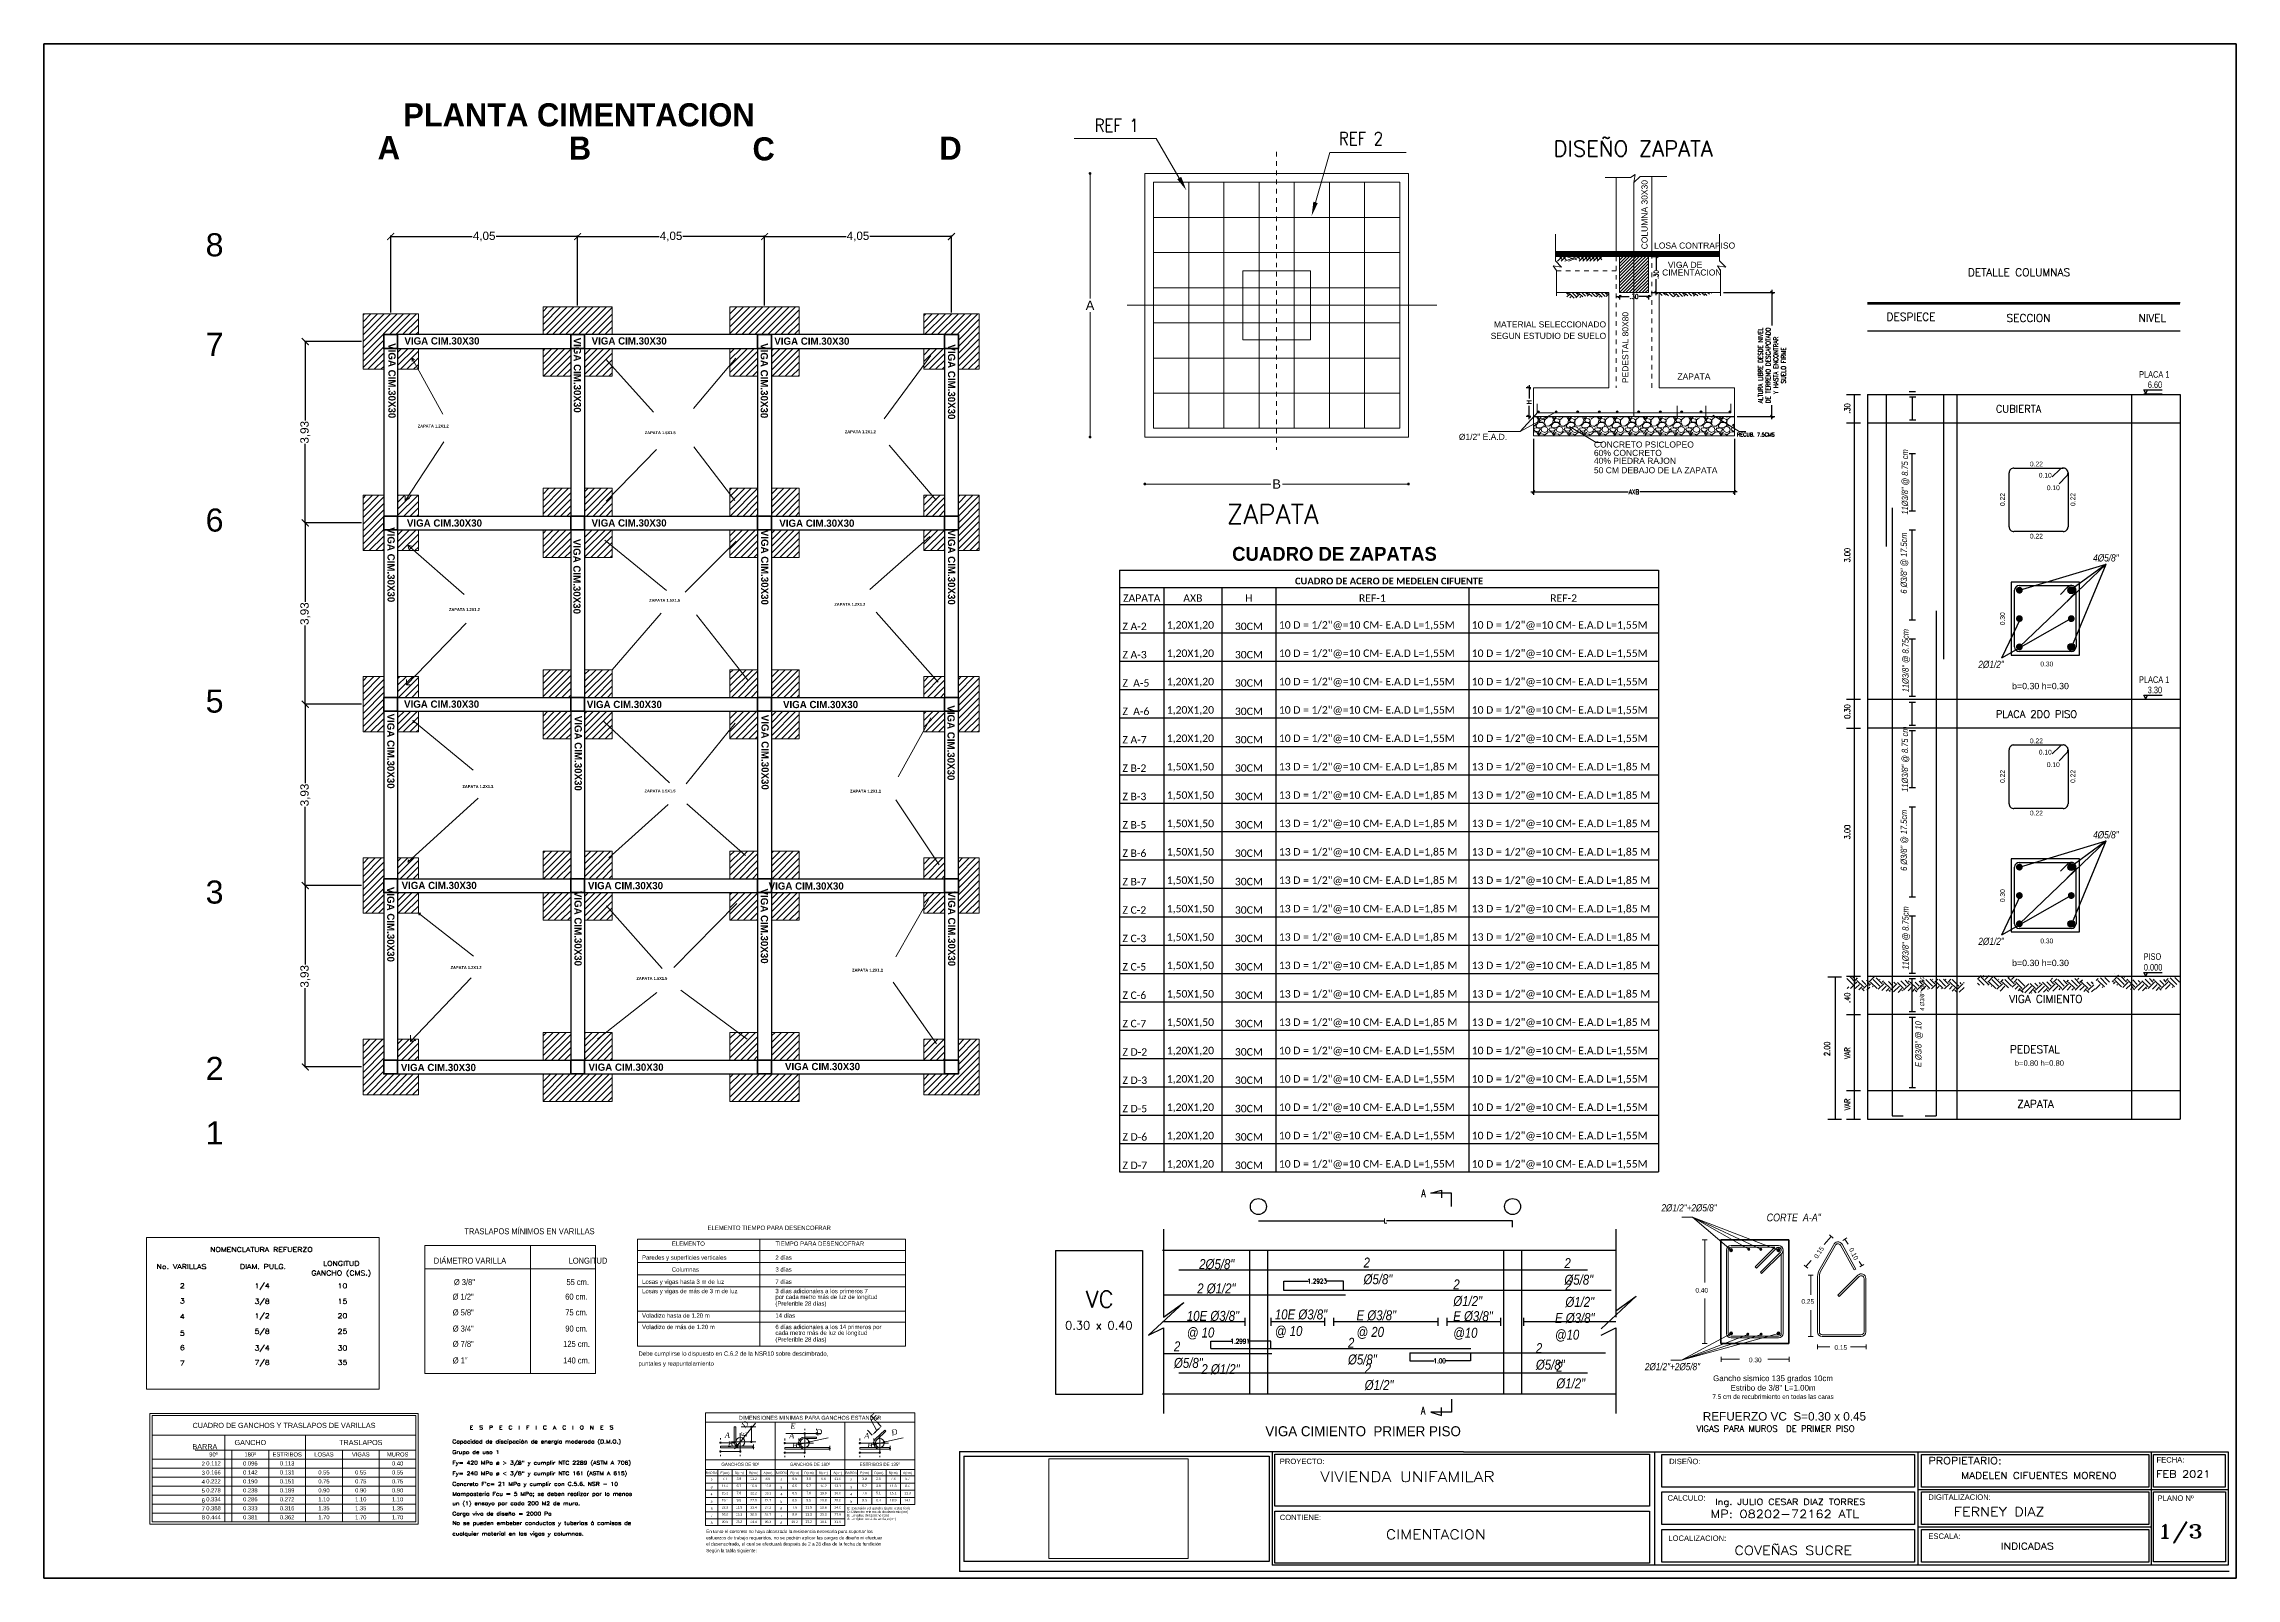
# Model space of a CAD drawing. Header units: metres. Extents: x -3 to 176, y -9 to 24.
# Drawn here: x -3.36 to 44.14, y -8.91 to 24.34 of the extents above; entities that cross this region are included whole.
import ezdxf
from ezdxf.enums import TextEntityAlignment as Align

# ---------------------------------------------------------------- set-up
doc = ezdxf.new("R2010")
doc.units = ezdxf.units.M
for name, pattern in [('CENTER2', [1.125, 0.75, -0.125, 0.125, -0.125]), ('DASHED2', [0.375, 0.25, -0.125]), ('HIDDEN2', [4.7625, 3.175, -1.5875])]:
    doc.linetypes.add(name, pattern=pattern)
for name, color, linetype, lineweight in [('CIMENTACION_COLUMNAS', 7, 'Continuous', 40), ('CIMENTACION_COTAS', 250, 'Continuous', 5), ('CIMENTACION_DIBUJOS', 7, 'Continuous', 5), ('CIMENTACION_HATS', 253, 'Continuous', 5), ('CIMENTACION_TEXTOS', 7, 'Continuous', 5), ('CIMENTACION_VIGAS', 251, 'Continuous', 30), ('CIMENTACION_ZAPATAS', 253, 'Continuous', 20), ('DESP.VIGAS', 7, 'Continuous', 5), ('MARQ.CUADROS', 7, 'Continuous', 80), ('MARQ.TEXT', 7, 'Continuous', 5)]:
    doc.layers.add(name, color=color, linetype=linetype, lineweight=lineweight)
for name, color, linetype in [('COLUM.COTAS', 7, 'Continuous'), ('COLUM.DIBUJO', 7, 'Continuous'), ('COLUM.TEXT', 7, 'Continuous')]:
    doc.layers.add(name, color=color, linetype=linetype)
doc.styles.add('CNI_TEXTOS', font='swisscl.ttf')
doc.styles.add('Roman 60', font='romant.shx', dxfattribs={"height": 60})
doc.styles.add('ROMANS', font='romans')
doc.styles.get("Standard").update_dxf_attribs({"font": 'arial.ttf'})
doc.styles.add('style BT', font='arial.ttf')
doc.styles.add('style1', font='')
doc.styles.add('style2', font='')
doc.styles.add('Stylus BT', font='stylu.ttf')
doc.styles.add('TEXTOACOTADO', font='romans.shx', dxfattribs={"width": 0.8, "height": 0.1})
doc.styles.add('TEXTOS', font='arial.ttf', dxfattribs={"height": 0.15})
doc.styles.get('style1').set_extended_font_data('@Arial Unicode MS')
doc.styles.get('style2').set_extended_font_data('Times New Roman', italic=True)
doc.dimstyles.new('100-400', dxfattribs={"dimtxt": 0.15, "dimasz": 0.1, "dimexe": 0.15, "dimexo": 0.15, "dimgap": 0.015, "dimtad": 0, "dimlfac": 4, "dimzin": 4, "dimdsep": 46, "dimtxsty": 'Standard', "dimcen": 0.1, "dimclrd": 7, "dimclrt": 7, "dimadec": 0, "dimazin": 1, "dimtfac": 1, "dimtofl": 0, "dimtmove": 1, "dimatfit": 3, "dimfxl": 0.15, "dimfxlon": 1, "dimtolj": 1, "dimtzin": 0, "dimarcsym": 0})
doc.dimstyles.new('ARQFERNEY', dxfattribs={"dimscale": 0.001, "dimtxt": 180, "dimasz": 150, "dimexe": 20, "dimexo": 30, "dimgap": 20, "dimtad": 0, "dimtxsty": 'Standard', "dimblk": 'ARCHTICK', "dimcen": 2.5, "dimadec": 0, "dimazin": 0, "dimtfac": 1, "dimtix": 1, "dimtmove": 1, "dimatfit": 0, "dimfxl": 1, "dimarcsym": 0})
doc.dimstyles.new('BORIS', dxfattribs={"dimtxt": 0.12, "dimasz": 0.06, "dimexe": 1.25, "dimexo": 0.625, "dimgap": 0.05, "dimtad": 0, "dimtih": 1, "dimtoh": 1, "dimzin": 1, "dimtxsty": 'style BT', "dimblk": 'DOT', "dimcen": 0.06, "dimse1": 1, "dimse2": 1, "dimclrd": 252, "dimclrt": 7, "dimadec": 0, "dimazin": 0, "dimtfac": 1, "dimtix": 1, "dimtmove": 1, "dimatfit": 3, "dimfxl": 1.25, "dimlwd": -1, "dimarcsym": 0})
doc.dimstyles.new('cotas p', dxfattribs={"dimtxt": 0.12, "dimasz": 0.05, "dimexe": 0.1, "dimexo": 0.15, "dimgap": 0.1, "dimtad": 3, "dimzin": 1, "dimdsep": 46, "dimtxsty": 'style2', "dimblk": 'DOT', "dimcen": 0.1, "dimclrd": 8, "dimclre": 8, "dimclrt": 2, "dimadec": 0, "dimazin": 0, "dimtfac": 1, "dimtmove": 0, "dimatfit": 3, "dimfxl": 1, "dimarcsym": 0})
doc.dimstyles.get("Standard").update_dxf_attribs({"dimscale": 0.001, "dimtxt": 0.18, "dimasz": 0.18, "dimexe": 0.18, "dimexo": 0.0625, "dimgap": 0.09, "dimtad": 0, "dimtih": 1, "dimtoh": 1, "dimdec": 4, "dimzin": 0, "dimdsep": 46, "dimtxsty": 'Standard', "dimcen": 0.09, "dimadec": 0, "dimazin": 0, "dimtfac": 1, "dimtdec": 4, "dimtofl": 0, "dimtmove": 0, "dimatfit": 3, "dimfxl": 1, "dimtolj": 1, "dimtzin": 0, "dimarcsym": 0})
doc.dimstyles.new('Standard$0', dxfattribs={"dimtxt": 0.18, "dimasz": 0.18, "dimexe": 0.18, "dimexo": 0.0625, "dimgap": 0.09, "dimtad": 0, "dimtih": 1, "dimtoh": 1, "dimdec": 4, "dimzin": 0, "dimdsep": 46, "dimtxsty": 'Standard', "dimcen": 0.09, "dimadec": 0, "dimazin": 0, "dimtfac": 1, "dimtdec": 4, "dimtofl": 0, "dimtmove": 0, "dimatfit": 3, "dimfxl": 1, "dimtolj": 1, "dimtzin": 0, "dimarcsym": 0})
picture_1 = doc.add_image_def('image1.jpg', size_in_pixel=(1549, 1111))
pattern_1 = [(45, (-1484.33189, -1670.96022), (-0.070710678, 0.070710678), [])]

# ---------------------------------------------------------------- blocks, each defined once
blk = doc.blocks.new('NOMENCLATURA REFUERZO')
blk.add_lwpolyline([(-5.041, 3.287), (0, 3.287), (0, 0), (-5.041, 0)], close=True)
at = {"style": 'Roman 60', "width": 1.2}
for s, height, p in [('NOMENCLATURA REFUERZO', 0.10293, (-2.553, 2.973)), ('No. VARILLAS', 0.10293, (-4.284, 2.602)), ('DIAM. PULG.', 0.10293, (-2.519, 2.602)), ('GANCHO (CMS.)', 0.10293, (-0.823, 2.463)), ('LONGITUD', 0.1029, (-0.823, 2.671)), ('2', 0.103, (-4.266, 2.186)), ('3', 0.103, (-4.266, 1.857)), ('3/8', 0.1029, (-2.536, 1.849)), ('1/4', 0.1029, (-2.536, 2.186)), ('10', 0.1029, (-0.796, 2.186)), ('15', 0.1029, (-0.796, 1.849)), ('4', 0.103, (-4.266, 1.52)), ('1/2', 0.1029, (-2.536, 1.536)), ('20', 0.1029, (-0.796, 1.536)), ('5', 0.103, (-4.266, 1.159)), ('5/8', 0.1029, (-2.536, 1.199)), ('3/4', 0.1029, (-2.536, 0.838)), ('25', 0.1029, (-0.796, 1.199)), ('6', 0.103, (-4.266, 0.846)), ('7', 0.103, (-4.266, 0.509)), ('7/8', 0.1029, (-2.536, 0.525)), ('30', 0.1029, (-0.796, 0.838)), ('35', 0.1029, (-0.796, 0.525))]:
    blk.add_text(s, height=height, dxfattribs=at).set_placement(p, align=Align.CENTER)
blk = doc.blocks.new('TRASLAPOS MÍNIMOS EN VARILLAS')
for p, q in [((-1.405, 2.776), (-1.405, 0)), ((-3.695, 2.268), (0, 2.268))]:
    blk.add_line(p, q)
blk.add_lwpolyline([(-3.695, 2.776), (0, 2.776), (0, 0), (-3.695, 0)], close=True)
at = {"style": 'CNI_TEXTOS'}
for s, p in [('TRASLAPOS MÍNIMOS EN VARILLAS  ', (-2.839, 3.02)), ('DIÁMETRO VARILLA                              LONGITUD  ', (-3.502, 2.382)), ('   %%C 3/8"                                            55 cm.   ', (-3.201, 1.918)), (' %%C 1/2"                                            60 cm.    ', (-3.138, 1.603)), ('   %%C 5/8"                                            75 cm.    ', (-3.226, 1.261)), ('   %%C 3/4"                                            90 cm.    ', (-3.226, 0.911)), ('   %%C 7/8"                                           125 cm.    ', (-3.226, 0.579)), ('   %%C 1"                                              140 cm.    ', (-3.226, 0.22))]:
    blk.add_text(s, height=0.1296, dxfattribs=at).set_placement(p)
blk = doc.blocks.new('CUADRO DE GANCHOS Y TRASLAPOS DE VARILLAS')
for p, q in [((-4.434, 1.48), (-0.035, 1.48)), ((-3.221, 1.48), (-3.221, 0.035)), ((-1.875, 1.48), (-1.875, 0.035)), ((-3.716, 1.231), (-1.875, 1.231)), ((-3.103, 1.231), (-3.103, 0.035)), ((-2.489, 1.231), (-2.489, 0.035)), ((-1.875, 1.231), (-0.035, 1.231)), ((-1.262, 1.231), (-1.262, 0.035)), ((-0.648, 1.231), (-0.648, 0.035)), ((-4.434, 1.081), (-0.035, 1.081)), ((-4.434, 0.932), (-0.035, 0.932)), ((-4.434, 0.782), (-0.035, 0.782)), ((-4.434, 0.633), (-0.035, 0.633)), ((-4.434, 0.483), (-0.035, 0.483)), ((-4.434, 0.483), (-0.035, 0.483)), ((-4.434, 0.334), (-0.035, 0.334)), ((-4.434, 0.184), (-0.035, 0.184))]:
    blk.add_line(p, q)
for points in [[(-4.469, 1.845), (0, 1.845), (0, 0), (-4.469, 0)], [(-4.434, 1.81), (-0.035, 1.81), (-0.035, 0.035), (-4.434, 0.035)]]:
    blk.add_lwpolyline(points, close=True)
blk.add_text('CUADRO DE GANCHOS Y TRASLAPOS DE VARILLAS', height=0.08632).set_placement((-2.234, 1.645), align=Align.MIDDLE_CENTER)
for s, height, p in [('BARRA', 0.0863, (-3.554, 1.247)), ('90º', 0.0691, (-3.41, 1.127)), ('GANCHO', 0.0863, (-2.796, 1.317)), ('180º', 0.0691, (-2.796, 1.127)), ('ESTRIBOS', 0.0691, (-2.182, 1.127)), ('LOSAS', 0.0691, (-1.569, 1.127)), ('TRASLAPOS', 0.0863, (-0.955, 1.317)), ('VIGAS', 0.0691, (-0.955, 1.127)), ('MUROS', 0.0691, (-0.341, 1.127)), ('4', 0.0691, (-3.58, 0.672)), ('3', 0.0691, (-3.58, 0.821)), ('2', 0.0691, (-3.58, 0.972)), ('0.112', 0.0691, (-3.41, 0.977)), ('0.166', 0.0691, (-3.41, 0.827)), ('0.222', 0.0691, (-3.41, 0.678)), ('0.096', 0.0691, (-2.796, 0.977)), ('0.142', 0.0691, (-2.796, 0.827)), ('0.190', 0.0691, (-2.796, 0.678)), ('0.113', 0.0691, (-2.182, 0.977)), ('0.131', 0.0691, (-2.182, 0.827)), ('0.151', 0.0691, (-2.182, 0.678)), ('0.55', 0.0691, (-1.569, 0.827)), ('0.75', 0.0691, (-1.569, 0.678)), ('0.55', 0.0691, (-0.955, 0.827)), ('0.75', 0.0691, (-0.955, 0.678)), ('0.40', 0.0691, (-0.341, 0.977)), ('0.55', 0.0691, (-0.341, 0.827)), ('0.75', 0.0691, (-0.341, 0.678)), ('5', 0.0691, (-3.58, 0.522)), ('6', 0.0691, (-3.58, 0.359)), ('0.278', 0.0691, (-3.41, 0.528)), ('0.334', 0.0691, (-3.41, 0.379)), ('0.238', 0.0691, (-2.796, 0.528)), ('0.286', 0.0691, (-2.796, 0.379)), ('0.189', 0.0691, (-2.182, 0.528)), ('0.272', 0.0691, (-2.182, 0.379)), ('0.90', 0.0691, (-1.569, 0.528)), ('1.10', 0.0691, (-1.569, 0.379)), ('0.90', 0.0691, (-0.955, 0.528)), ('1.10', 0.0691, (-0.955, 0.379)), ('0.90', 0.0691, (-0.341, 0.528)), ('1.10', 0.0691, (-0.341, 0.379)), ('8', 0.0691, (-3.58, 0.079)), ('7', 0.0691, (-3.58, 0.223)), ('0.388', 0.0691, (-3.41, 0.229)), ('0.444', 0.0691, (-3.41, 0.079)), ('0.333', 0.0691, (-2.796, 0.229)), ('0.381', 0.0691, (-2.796, 0.079)), ('0.316', 0.0691, (-2.182, 0.229)), ('0.362', 0.0691, (-2.182, 0.079)), ('1.35', 0.0691, (-1.569, 0.229)), ('1.70', 0.0691, (-1.569, 0.079)), ('1.35', 0.0691, (-0.955, 0.229)), ('1.70', 0.0691, (-0.955, 0.079)), ('1.35', 0.0691, (-0.341, 0.229)), ('1.70', 0.0691, (-0.341, 0.079))]:
    blk.add_text(s, height=height).set_placement(p, align=Align.CENTER)
blk = doc.blocks.new('E  S  P  E  C  I  F  I  C  A  C  I  O  N  E  S')
blk.add_line((-3.667, 1.753), (-3.578, 1.797))
at = {"style": 'Roman 60', "width": 1.2}
blk.add_text('E  S  P  E  C  I  F  I  C  A  C  I  O  N  E  S', height=0.07916, dxfattribs=at).set_placement((-3.122, 2.52), align=Align.CENTER)
for s, p in [('Capacidad de discipación de energía moderada (D.M.O.)', (-5.054, 2.215)), ('Grupo de uso 1', (-5.054, 1.986)), ('Fy= 420 MPa ø > 3/8" y cumplir NTC 2289 (ASTM A 706)', (-5.054, 1.756)), ('Fy= 240 MPa ø < 3/8" y cumplir NTC 161 (ASTM A 615)', (-5.054, 1.527)), ('Mamposteria Fcu = 5 MPa; se deben realizar por lo menos', (-5.054, 1.082)), ('un (1) ensayo por cada 200 M2 de muro.', (-5.054, 0.877)), ("Concreto F'c= 21 MPa y cumplir con C.5.6. NSR - 10", (-5.054, 1.297)), ('No se pueden embeber conductos y tuberias ó camisas de', (-5.054, 0.45)), ('Carga viva de diseño = 2000 Pa', (-5.054, 0.653)), ('cualquier material en las vigas y columnas.', (-5.054, 0.22))]:
    blk.add_text(s, height=0.07916, dxfattribs=at).set_placement(p)
blk = doc.blocks.new('ELEMENTO TIEMPO PARA DESENCOFRAR')
at = {"ltscale": 0.01}
for p, q in [((-4.468, 1.784), (0, 1.784)), ((-4.468, 1.783), (-4.468, 0)), ((-4.468, 1.594), (0, 1.594)), ((-2.427, 1.784), (-2.427, 0)), ((0, 1.784), (0, 0)), ((-4.468, 1.391), (0, 1.391)), ((-4.468, 1.189), (0, 1.189)), ((-4.468, 0.987), (0, 0.987)), ((-4.468, 0.582), (0, 0.582)), ((-4.468, 0.397), (0, 0.397)), ((0, 0), (-4.468, 0))]:
    blk.add_line(p, q, dxfattribs=at)
blk.add_arc((0, 0), 0.0000725, 270, 0, dxfattribs=at)
at = {"style": 'Stylus BT'}
for s, height, p in [('ELEMENTO TIEMPO PARA DESENCOFRAR', 0.07246, (-3.3, 1.935)), ('Paredes y superficies verticales', 0.07246, (-4.39, 1.439)), ('ELEMENTO', 0.0725, (-3.894, 1.671)), ('TIEMPO PARA DESENCOFRAR', 0.07246, (-2.168, 1.671)), ('2 días', 0.0725, (-2.168, 1.439)), ('Losas y vigas hasta 3 m de luz', 0.07246, (-4.39, 1.036)), ('Columnas', 0.0725, (-3.894, 1.24)), ('3 días', 0.0725, (-2.168, 1.24)), ('7 días', 0.0725, (-2.168, 1.036)), ('Losas y vigas de más de 3 m de luz', 0.07246, (-4.39, 0.881)), ('3 días adicionales a los primeros 7', 0.07246, (-2.168, 0.881)), ('por cada metro más de luz de longitud', 0.07246, (-2.168, 0.783)), ('(Preferible 28 días)', 0.07246, (-2.168, 0.672)), ('Voladizo hasta de 1.20 m', 0.07246, (-4.39, 0.472)), ('14 días', 0.0725, (-2.168, 0.472)), ('Voladizo de más de 1.20 m', 0.07246, (-4.39, 0.282)), ('6 días adicionales a los 14 primeros por', 0.07246, (-2.168, 0.282)), ('cada metro más de luz de longitud', 0.07246, (-2.168, 0.185)), ('(Preferible 28 días)', 0.07246, (-2.168, 0.074)), ('puntales y reapuntalamiento', 0.07246, (-4.45, -0.328)), ('Debe cumplirse lo dispuesto en C.6.2 de la NSR10 sobre descimbrado,', 0.07246, (-4.45, -0.162))]:
    blk.add_text(s, height=height, dxfattribs=at).set_placement(p)
blk = doc.blocks.new('_Dot')
at = {"color": 0, "linetype": 'ByBlock', "lineweight": -2}
blk.add_line((-0.5, 0), (-1, 0), dxfattribs=at)
at = {"color": 0, "linetype": 'ByBlock', "const_width": 0.5}
blk.add_lwpolyline([(-0.25, 0, 1), (0.25, 0, 1)], format="xyb", close=True, dxfattribs=at)
blk = doc.blocks.new('*D18')
at = {"color": 8, "lineweight": -2, "transparency": 16777216}
for p, q in [((44.531, 3.575), (44.851, 3.575)), ((44.751, 3.301), (44.751, 3.525)), ((44.531, 3.251), (44.851, 3.251))]:
    blk.add_line(p, q, dxfattribs=at)
at = {"layer": 'Defpoints', "color": 0, "transparency": 16777216}
for p in [(44.381, 3.575), (44.751, 3.575), (44.381, 3.251)]:
    blk.add_point(p, dxfattribs=at)
at = {"color": 8, "lineweight": -2, "transparency": 16777216, "xscale": 0.05, "yscale": 0.05, "zscale": 0.05}
for p, rotation in [((44.751, 3.575), 90), ((44.751, 3.251), 270)]:
    blk.add_blockref('_Dot', p, dxfattribs=dict(at, rotation=rotation))
at = {"color": 2, "transparency": 16777216, "insert": (44.591, 3.413), "char_height": 0.12, "attachment_point": 5, "rotation": 90, "style": 'style2'}
blk.add_mtext('E', dxfattribs=at)
blk = doc.blocks.new('*D19')
at = {"color": 8, "lineweight": -2, "transparency": 16777216}
for p, q in [((44.449, 3.176), (44.572, 3.326)), ((44.84, 3.655), (44.604, 3.365)), ((44.418, 3.137), (44.386, 3.098))]:
    blk.add_line(p, q, dxfattribs=at)
at = {"layer": 'Defpoints', "color": 0, "transparency": 16777216}
for p in [(44.572, 3.326), (44.449, 3.176)]:
    blk.add_point(p, dxfattribs=at)
at = {"color": 8, "lineweight": -2, "transparency": 16777216, "xscale": 0.05, "yscale": 0.05, "zscale": 0.05}
for p, rotation in [((44.572, 3.326), 230.7973694192582), ((44.449, 3.176), 50.79736941925823)]:
    blk.add_blockref('_Dot', p, dxfattribs=dict(at, rotation=rotation))
at = {"color": 2, "transparency": 16777216, "insert": (44.614, 3.631), "char_height": 0.12, "attachment_point": 5, "rotation": 50.7974, "style": 'style2'}
blk.add_mtext('D', dxfattribs=at)
blk = doc.blocks.new('*D9')
at = {"color": 8, "lineweight": -2, "transparency": 16777216}
for p, q in [((44.08, 2.971), (44.08, 2.942)), ((44.461, 3.042), (44.13, 3.042)), ((44.511, 2.971), (44.511, 2.942))]:
    blk.add_line(p, q, dxfattribs=at)
at = {"layer": 'Defpoints', "color": 0, "transparency": 16777216}
for p in [(44.08, 3.121), (44.08, 3.042), (44.511, 3.121)]:
    blk.add_point(p, dxfattribs=at)
at = {"color": 8, "lineweight": -2, "transparency": 16777216, "xscale": 0.05, "yscale": 0.05, "zscale": 0.05, "rotation": 180}
blk.add_blockref('_Dot', (44.08, 3.042), dxfattribs=at)
at = {"color": 8, "lineweight": -2, "transparency": 16777216, "xscale": 0.05, "yscale": 0.05, "zscale": 0.05}
blk.add_blockref('_Dot', (44.511, 3.042), dxfattribs=at)
at = {"color": 2, "transparency": 16777216, "insert": (44.295, 3.202), "char_height": 0.12, "attachment_point": 5, "style": 'style2'}
blk.add_mtext('B', dxfattribs=at)
blk = doc.blocks.new('*D10')
at = {"color": 8, "lineweight": -2, "transparency": 16777216}
for p, q in [((44.08, 3.304), (44.08, 3.333)), ((44.381, 3.304), (44.381, 3.333)), ((44.331, 3.233), (44.13, 3.233))]:
    blk.add_line(p, q, dxfattribs=at)
at = {"layer": 'Defpoints', "color": 0, "transparency": 16777216}
for p in [(44.08, 3.233), (44.08, 3.154), (44.381, 3.154)]:
    blk.add_point(p, dxfattribs=at)
at = {"color": 8, "lineweight": -2, "transparency": 16777216, "xscale": 0.05, "yscale": 0.05, "zscale": 0.05, "rotation": 180}
blk.add_blockref('_Dot', (44.08, 3.233), dxfattribs=at)
at = {"color": 8, "lineweight": -2, "transparency": 16777216, "xscale": 0.05, "yscale": 0.05, "zscale": 0.05}
blk.add_blockref('_Dot', (44.381, 3.233), dxfattribs=at)
at = {"color": 2, "transparency": 16777216, "insert": (44.23, 3.393), "char_height": 0.12, "attachment_point": 5, "style": 'style2'}
blk.add_mtext('A', dxfattribs=at)
blk = doc.blocks.new('*D11')
at = {"color": 8, "lineweight": -2, "transparency": 16777216}
for p, q in [((45.474, 2.945), (45.474, 2.916)), ((45.855, 3.016), (45.524, 3.016)), ((45.905, 2.945), (45.905, 2.916))]:
    blk.add_line(p, q, dxfattribs=at)
at = {"layer": 'Defpoints', "color": 0, "transparency": 16777216}
for p in [(45.474, 3.095), (45.474, 3.016), (45.905, 3.095)]:
    blk.add_point(p, dxfattribs=at)
at = {"color": 8, "lineweight": -2, "transparency": 16777216, "xscale": 0.05, "yscale": 0.05, "zscale": 0.05, "rotation": 180}
blk.add_blockref('_Dot', (45.474, 3.016), dxfattribs=at)
at = {"color": 8, "lineweight": -2, "transparency": 16777216, "xscale": 0.05, "yscale": 0.05, "zscale": 0.05}
blk.add_blockref('_Dot', (45.905, 3.016), dxfattribs=at)
at = {"color": 2, "transparency": 16777216, "insert": (45.69, 3.176), "char_height": 0.12, "attachment_point": 5, "style": 'style2'}
blk.add_mtext('B', dxfattribs=at)
blk = doc.blocks.new('*D12')
at = {"color": 8, "lineweight": -2, "transparency": 16777216}
for p, q in [((45.474, 3.277), (45.474, 3.324)), ((45.726, 3.224), (45.524, 3.224)), ((45.776, 3.277), (45.776, 3.324))]:
    blk.add_line(p, q, dxfattribs=at)
at = {"layer": 'Defpoints', "color": 0, "transparency": 16777216}
for p in [(45.474, 3.224), (45.474, 3.127), (45.776, 3.127)]:
    blk.add_point(p, dxfattribs=at)
at = {"color": 8, "lineweight": -2, "transparency": 16777216, "xscale": 0.05, "yscale": 0.05, "zscale": 0.05, "rotation": 180}
blk.add_blockref('_Dot', (45.474, 3.224), dxfattribs=at)
at = {"color": 8, "lineweight": -2, "transparency": 16777216, "xscale": 0.05, "yscale": 0.05, "zscale": 0.05}
blk.add_blockref('_Dot', (45.776, 3.224), dxfattribs=at)
at = {"color": 2, "transparency": 16777216, "insert": (45.625, 3.384), "char_height": 0.12, "attachment_point": 5, "style": 'style2'}
blk.add_mtext('A', dxfattribs=at)
blk = doc.blocks.new('*D13')
at = {"color": 8, "lineweight": -2, "transparency": 16777216}
for p, q in [((46.416, 3.341), (46.05, 3.257)), ((45.763, 3.192), (45.715, 3.18)), ((45.812, 3.203), (46.001, 3.246))]:
    blk.add_line(p, q, dxfattribs=at)
at = {"layer": 'Defpoints', "color": 0, "transparency": 16777216}
for p in [(45.812, 3.203), (46.001, 3.246)]:
    blk.add_point(p, dxfattribs=at)
at = {"color": 8, "lineweight": -2, "transparency": 16777216, "xscale": 0.05, "yscale": 0.05, "zscale": 0.05}
for p, rotation in [((45.812, 3.203), 12.87298830925235), ((46.001, 3.246), 192.8729883092524)]:
    blk.add_blockref('_Dot', p, dxfattribs=dict(at, rotation=rotation))
at = {"color": 2, "transparency": 16777216, "insert": (46.222, 3.46), "char_height": 0.12, "attachment_point": 5, "rotation": 12.873, "style": 'style2'}
blk.add_mtext('D', dxfattribs=at)
blk = doc.blocks.new('*D14')
at = {"color": 8, "lineweight": -2, "transparency": 16777216}
for p, q in [((45.857, 3.433), (45.495, 3.433)), ((45.907, 3.504), (45.907, 3.533)), ((46.163, 3.433), (45.907, 3.433)), ((46.163, 3.504), (46.163, 3.533)), ((46.213, 3.433), (46.263, 3.433))]:
    blk.add_line(p, q, dxfattribs=at)
at = {"layer": 'Defpoints', "color": 0, "transparency": 16777216}
for p in [(45.907, 3.433), (45.907, 3.354), (46.163, 3.354)]:
    blk.add_point(p, dxfattribs=at)
at = {"color": 8, "lineweight": -2, "transparency": 16777216, "xscale": 0.05, "yscale": 0.05, "zscale": 0.05}
blk.add_blockref('_Dot', (45.907, 3.433), dxfattribs=at)
at = {"color": 8, "lineweight": -2, "transparency": 16777216, "xscale": 0.05, "yscale": 0.05, "zscale": 0.05, "rotation": 180}
blk.add_blockref('_Dot', (46.163, 3.433), dxfattribs=at)
at = {"color": 2, "transparency": 16777216, "insert": (45.651, 3.593), "char_height": 0.12, "attachment_point": 5, "style": 'style2'}
blk.add_mtext('E', dxfattribs=at)
blk = doc.blocks.new('*D15')
at = {"color": 8, "lineweight": -2, "transparency": 16777216}
for p, q in [((47.102, 2.945), (47.102, 2.916)), ((47.483, 3.016), (47.152, 3.016)), ((47.533, 2.945), (47.533, 2.916))]:
    blk.add_line(p, q, dxfattribs=at)
at = {"layer": 'Defpoints', "color": 0, "transparency": 16777216}
for p in [(47.102, 3.095), (47.102, 3.016), (47.533, 3.095)]:
    blk.add_point(p, dxfattribs=at)
at = {"color": 8, "lineweight": -2, "transparency": 16777216, "xscale": 0.05, "yscale": 0.05, "zscale": 0.05, "rotation": 180}
blk.add_blockref('_Dot', (47.102, 3.016), dxfattribs=at)
at = {"color": 8, "lineweight": -2, "transparency": 16777216, "xscale": 0.05, "yscale": 0.05, "zscale": 0.05}
blk.add_blockref('_Dot', (47.533, 3.016), dxfattribs=at)
at = {"color": 2, "transparency": 16777216, "insert": (47.317, 3.176), "char_height": 0.12, "attachment_point": 5, "style": 'style2'}
blk.add_mtext('B', dxfattribs=at)
blk = doc.blocks.new('*D16')
at = {"color": 8, "lineweight": -2, "transparency": 16777216}
for p, q in [((47.102, 3.277), (47.102, 3.324)), ((47.353, 3.224), (47.152, 3.224)), ((47.403, 3.277), (47.403, 3.324))]:
    blk.add_line(p, q, dxfattribs=at)
at = {"layer": 'Defpoints', "color": 0, "transparency": 16777216}
for p in [(47.102, 3.224), (47.102, 3.127), (47.403, 3.127)]:
    blk.add_point(p, dxfattribs=at)
at = {"color": 8, "lineweight": -2, "transparency": 16777216, "xscale": 0.05, "yscale": 0.05, "zscale": 0.05, "rotation": 180}
blk.add_blockref('_Dot', (47.102, 3.224), dxfattribs=at)
at = {"color": 8, "lineweight": -2, "transparency": 16777216, "xscale": 0.05, "yscale": 0.05, "zscale": 0.05}
blk.add_blockref('_Dot', (47.403, 3.224), dxfattribs=at)
at = {"color": 2, "transparency": 16777216, "insert": (47.252, 3.384), "char_height": 0.12, "attachment_point": 5, "style": 'style2'}
blk.add_mtext('A', dxfattribs=at)
blk = doc.blocks.new('*D17')
at = {"color": 8, "lineweight": -2, "transparency": 16777216}
for p, q in [((48.043, 3.341), (47.678, 3.257)), ((47.391, 3.192), (47.342, 3.18)), ((47.44, 3.203), (47.629, 3.246))]:
    blk.add_line(p, q, dxfattribs=at)
at = {"layer": 'Defpoints', "color": 0, "transparency": 16777216}
for p in [(47.44, 3.203), (47.629, 3.246)]:
    blk.add_point(p, dxfattribs=at)
at = {"color": 8, "lineweight": -2, "transparency": 16777216, "xscale": 0.05, "yscale": 0.05, "zscale": 0.05}
for p, rotation in [((47.44, 3.203), 12.87298830954388), ((47.629, 3.246), 192.8729883095439)]:
    blk.add_blockref('_Dot', p, dxfattribs=dict(at, rotation=rotation))
at = {"color": 2, "transparency": 16777216, "insert": (47.849, 3.46), "char_height": 0.12, "attachment_point": 5, "rotation": 12.873, "style": 'style2'}
blk.add_mtext('D', dxfattribs=at)
blk = doc.blocks.new('*D20')
at = {"color": 0, "lineweight": -2, "transparency": 16777216}
for p, q in [((47.368, 3.397), (47.264, 3.505)), ((47.566, 3.586), (47.462, 3.695))]:
    blk.add_line(p, q, dxfattribs=at)
at = {"color": 7, "lineweight": -2, "transparency": 16777216}
for p, q in [((47.349, 3.722), (47.371, 3.742)), ((47.467, 3.492), (47.349, 3.722)), ((47.44, 3.466), (47.493, 3.517))]:
    blk.add_line(p, q, dxfattribs=at)
at = {"color": 7, "transparency": 16777216}
for points in [[(47.429, 3.478), (47.452, 3.454), (47.368, 3.397)], [(47.482, 3.529), (47.505, 3.505), (47.566, 3.586)]]:
    blk.add_solid(points, dxfattribs=at)
at = {"layer": 'Defpoints', "color": 0, "transparency": 16777216}
for p in [(47.566, 3.586), (47.642, 3.507), (47.444, 3.317)]:
    blk.add_point(p, dxfattribs=at)
at = {"color": 7, "transparency": 16777216, "insert": (47.422, 3.791), "char_height": 0.15, "attachment_point": 5, "rotation": 43.8182}
blk.add_mtext('\\A1;E', dxfattribs=at)
blk = doc.blocks.new('_Oblique')
at = {"color": 0, "linetype": 'ByBlock', "lineweight": -2}
blk.add_line((-0.5, -0.5), (0.5, 0.5), dxfattribs=at)
blk = doc.blocks.new('*D65')
at = {"layer": 'CIMENTACION_DIBUJOS', "color": 0, "lineweight": -2, "transparency": 16777216}
for p, q in [((4.396, 3.753), (7.128, 3.753)), ((9.905, 3.753), (7.173, 3.753)), ((9.904, 3.613), (9.904, 3.753))]:
    blk.add_line(p, q, dxfattribs=at)
at = {"layer": 'Defpoints', "color": 0, "transparency": 16777216}
for p in [(4.396, 3.613), (9.904, 3.753), (9.904, 3.613)]:
    blk.add_point(p, dxfattribs=at)
at = {"layer": 'CIMENTACION_DIBUJOS', "color": 0, "lineweight": -2, "transparency": 16777216, "xscale": 5e-05, "yscale": 5e-05, "zscale": 5e-05, "rotation": 180}
blk.add_blockref('_Oblique', (4.396, 3.753), dxfattribs=at)
at = {"layer": 'CIMENTACION_DIBUJOS', "color": 0, "lineweight": -2, "transparency": 16777216, "xscale": 5e-05, "yscale": 5e-05, "zscale": 5e-05}
blk.add_blockref('_Oblique', (9.904, 3.753), dxfattribs=at)
at = {"layer": 'CIMENTACION_DIBUJOS', "color": 0, "lineweight": -2, "transparency": 16777216, "insert": (7.15, 3.753), "char_height": 0.1, "attachment_point": 5, "style": 'TEXTOACOTADO'}
blk.add_mtext('\\A1;{L}', dxfattribs=at)
blk = doc.blocks.new('*D66')
at = {"layer": 'CIMENTACION_DIBUJOS', "color": 3, "lineweight": -2, "transparency": 16777216}
for p, q in [((4.949, 2.249), (4.949, 2.445)), ((4.949, 2.445), (5.479, 2.445)), ((6.242, 2.445), (5.864, 2.445)), ((6.242, 2.249), (6.242, 2.445))]:
    blk.add_line(p, q, dxfattribs=at)
at = {"layer": 'Defpoints', "color": 0, "transparency": 16777216}
for p in [(6.242, 2.445), (4.949, 2.249), (6.242, 2.249)]:
    blk.add_point(p, dxfattribs=at)
at = {"layer": 'CIMENTACION_DIBUJOS', "color": 3, "lineweight": -2, "transparency": 16777216, "xscale": 6e-05, "yscale": 6e-05, "zscale": 6e-05, "rotation": 180}
blk.add_blockref('_Oblique', (4.949, 2.445), dxfattribs=at)
at = {"layer": 'CIMENTACION_DIBUJOS', "color": 3, "lineweight": -2, "transparency": 16777216, "xscale": 6e-05, "yscale": 6e-05, "zscale": 6e-05}
blk.add_blockref('_Oblique', (6.242, 2.445), dxfattribs=at)
at = {"layer": 'CIMENTACION_DIBUJOS', "color": 0, "lineweight": -2, "transparency": 16777216, "insert": (5.672, 2.445), "char_height": 0.1, "attachment_point": 5, "style": 'TEXTOACOTADO'}
blk.add_mtext('\\A1;1.2923', dxfattribs=at)
blk = doc.blocks.new('*D8')
at = {"layer": 'CIMENTACION_DIBUJOS', "color": 3, "lineweight": -2, "transparency": 16777216}
for p, q in [((29.593, 5.024), (29.593, 4.853)), ((29.593, 4.854), (30.126, 4.854)), ((30.908, 4.854), (30.359, 4.854)), ((30.908, 5.024), (30.908, 4.853))]:
    blk.add_line(p, q, dxfattribs=at)
at = {"layer": 'Defpoints', "color": 0, "transparency": 16777216}
for p in [(29.593, 5.024), (30.908, 5.024), (30.908, 4.854)]:
    blk.add_point(p, dxfattribs=at)
at = {"layer": 'CIMENTACION_DIBUJOS', "color": 3, "lineweight": -2, "transparency": 16777216, "xscale": 6e-05, "yscale": 6e-05, "zscale": 6e-05, "rotation": 180}
blk.add_blockref('_Oblique', (29.593, 4.854), dxfattribs=at)
at = {"layer": 'CIMENTACION_DIBUJOS', "color": 3, "lineweight": -2, "transparency": 16777216, "xscale": 6e-05, "yscale": 6e-05, "zscale": 6e-05}
blk.add_blockref('_Oblique', (30.908, 4.854), dxfattribs=at)
at = {"layer": 'CIMENTACION_DIBUJOS', "color": 0, "lineweight": -2, "transparency": 16777216, "insert": (30.242, 4.854), "char_height": 0.1, "attachment_point": 5, "style": 'TEXTOACOTADO'}
blk.add_mtext('\\A1;1.00', dxfattribs=at)
blk = doc.blocks.new('*D67')
at = {"layer": 'CIMENTACION_DIBUJOS', "color": 3, "lineweight": -2, "transparency": 16777216}
for p, q in [((3.364, 0.983), (3.364, 1.142)), ((3.364, 1.142), (3.82, 1.142)), ((4.663, 1.142), (4.182, 1.142)), ((4.663, 0.983), (4.663, 1.142))]:
    blk.add_line(p, q, dxfattribs=at)
at = {"layer": 'Defpoints', "color": 0, "transparency": 16777216}
for p in [(3.364, 0.983), (4.663, 1.142), (4.663, 0.983)]:
    blk.add_point(p, dxfattribs=at)
at = {"layer": 'CIMENTACION_DIBUJOS', "color": 3, "lineweight": -2, "transparency": 16777216, "xscale": 6e-05, "yscale": 6e-05, "zscale": 6e-05, "rotation": 180}
blk.add_blockref('_Oblique', (3.364, 1.142), dxfattribs=at)
at = {"layer": 'CIMENTACION_DIBUJOS', "color": 3, "lineweight": -2, "transparency": 16777216, "xscale": 6e-05, "yscale": 6e-05, "zscale": 6e-05}
blk.add_blockref('_Oblique', (4.663, 1.142), dxfattribs=at)
at = {"layer": 'CIMENTACION_DIBUJOS', "color": 0, "lineweight": -2, "transparency": 16777216, "insert": (4.001, 1.142), "char_height": 0.1, "attachment_point": 5, "style": 'TEXTOACOTADO'}
blk.add_mtext('\\A1;1.2991', dxfattribs=at)
blk = doc.blocks.new('*D6')
at = {"layer": 'CIMENTACION_DIBUJOS', "color": 252, "transparency": 16777216}
for p, q in [((22.668, 30.38), (22.668, 27.734)), ((22.668, 24.788), (22.668, 27.434))]:
    blk.add_line(p, q, dxfattribs=at)
at = {"layer": 'Defpoints', "color": 0, "transparency": 16777216}
for p in [(22.668, 30.44), (23.855, 30.44), (23.855, 24.728)]:
    blk.add_point(p, dxfattribs=at)
at = {"layer": 'CIMENTACION_DIBUJOS', "color": 252, "transparency": 16777216, "xscale": 0.06, "yscale": 0.06, "zscale": 0.06}
for p, rotation in [((22.668, 30.44), 90), ((22.668, 24.728), 270)]:
    blk.add_blockref('_Dot', p, dxfattribs=dict(at, rotation=rotation))
at = {"layer": 'CIMENTACION_DIBUJOS', "color": 7, "transparency": 16777216, "insert": (22.668, 27.584), "char_height": 0.12, "attachment_point": 5, "style": 'style BT'}
blk.add_mtext('{\\H1.66667x;A}', dxfattribs=at)
blk = doc.blocks.new('*D7')
at = {"layer": 'CIMENTACION_DIBUJOS', "color": 252, "transparency": 16777216}
for p, q in [((23.915, 23.711), (26.585, 23.711)), ((29.507, 23.711), (26.836, 23.711))]:
    blk.add_line(p, q, dxfattribs=at)
at = {"layer": 'Defpoints', "color": 0, "transparency": 16777216}
for p in [(23.855, 24.728), (29.567, 24.728), (29.567, 23.711)]:
    blk.add_point(p, dxfattribs=at)
at = {"layer": 'CIMENTACION_DIBUJOS', "color": 252, "transparency": 16777216, "xscale": 0.06, "yscale": 0.06, "zscale": 0.06, "rotation": 180}
blk.add_blockref('_Dot', (23.855, 23.711), dxfattribs=at)
at = {"layer": 'CIMENTACION_DIBUJOS', "color": 252, "transparency": 16777216, "xscale": 0.06, "yscale": 0.06, "zscale": 0.06}
blk.add_blockref('_Dot', (29.567, 23.711), dxfattribs=at)
at = {"layer": 'CIMENTACION_DIBUJOS', "color": 7, "transparency": 16777216, "insert": (26.711, 23.711), "char_height": 0.12, "attachment_point": 5, "style": 'style BT'}
blk.add_mtext('{\\H1.66667x;B}', dxfattribs=at)
blk = doc.blocks.new('*D69')
at = {"layer": 'CIMENTACION_DIBUJOS', "color": 3, "lineweight": -2, "transparency": 16777216}
for p, q in [((1.573, 2.441), (1.476, 2.441)), ((1.536, 2.501), (1.536, 2.176)), ((1.536, 1.759), (1.536, 2.083)), ((1.573, 1.819), (1.476, 1.819))]:
    blk.add_line(p, q, dxfattribs=at)
at = {"layer": 'CIMENTACION_DIBUJOS', "color": 3, "lineweight": -2, "transparency": 16777216, "xscale": 0.06, "yscale": 0.06, "zscale": 0.06}
for p, rotation in [((1.536, 2.441), 90), ((1.536, 1.819), 270)]:
    blk.add_blockref('_Oblique', p, dxfattribs=dict(at, rotation=rotation))
at = {"layer": 'CIMENTACION_DIBUJOS', "color": 0, "transparency": 16777216, "insert": (1.536, 2.13), "char_height": 0.1, "width": 0.12952, "attachment_point": 5, "rotation": 90, "style": 'TEXTOACOTADO', "bg_fill": 3, "box_fill_scale": 1.1, "bg_fill_color": 256, "bg_fill_true_color": 13158600, "bg_fill_transparency": 0}
blk.add_mtext('\\A1;H', dxfattribs=at)
at = {"layer": 'Defpoints', "color": 0, "transparency": 16777216}
for p in [(1.536, 2.441), (1.633, 2.441), (1.633, 1.819)]:
    blk.add_point(p, dxfattribs=at)
blk = doc.blocks.new('*D70')
at = {"layer": 'CIMENTACION_DIBUJOS', "color": 3, "lineweight": -2, "transparency": 16777216}
for p, q in [((5.748, 4.506), (6.859, 4.506)), ((6.799, 4.566), (6.799, 3.79)), ((6.799, 1.759), (6.799, 2.062)), ((6.047, 1.819), (6.859, 1.819))]:
    blk.add_line(p, q, dxfattribs=at)
at = {"layer": 'Defpoints', "color": 0, "transparency": 16777216}
for p in [(5.688, 4.506), (5.987, 1.819), (6.799, 1.819)]:
    blk.add_point(p, dxfattribs=at)
at = {"layer": 'CIMENTACION_DIBUJOS', "color": 3, "lineweight": -2, "transparency": 16777216, "xscale": 0.06, "yscale": 0.06, "zscale": 0.06}
for p, rotation in [((6.799, 4.506), 90), ((6.799, 1.819), 270)]:
    blk.add_blockref('_Oblique', p, dxfattribs=dict(at, rotation=rotation))
at = {"layer": 'CIMENTACION_DIBUJOS', "color": 0, "transparency": 16777216, "insert": (6.799, 2.926), "char_height": 0.1, "attachment_point": 5, "rotation": 90, "style": 'TEXTOACOTADO'}
blk.add_mtext('\\A1;ALTURA LIBRE DESDE NIVEL\\PDE TERRENO DESCAPOTADO\\PY HASTA ENCONTRAR\\PSUELO FIRME', dxfattribs=at)
blk = doc.blocks.new('*D71')
at = {"layer": 'CIMENTACION_DIBUJOS', "color": 3, "lineweight": -2, "transparency": 16777216}
for p, q in [((4.182, 5.285), (4.351, 5.285)), ((4.291, 5.345), (4.291, 4.998)), ((4.291, 4.447), (4.291, 4.794)), ((4.182, 4.507), (4.351, 4.507))]:
    blk.add_line(p, q, dxfattribs=at)
at = {"layer": 'Defpoints', "color": 0, "transparency": 16777216}
for p in [(4.122, 5.285), (4.122, 4.507), (4.291, 4.507)]:
    blk.add_point(p, dxfattribs=at)
at = {"layer": 'CIMENTACION_DIBUJOS', "color": 3, "lineweight": -2, "transparency": 16777216, "xscale": 0.06, "yscale": 0.06, "zscale": 0.06}
for p, rotation in [((4.291, 5.285), 90), ((4.291, 4.507), 270)]:
    blk.add_blockref('_Oblique', p, dxfattribs=dict(at, rotation=rotation))
at = {"layer": 'CIMENTACION_DIBUJOS', "color": 0, "transparency": 16777216, "insert": (4.291, 4.896), "char_height": 0.1, "attachment_point": 5, "rotation": 90, "style": 'TEXTOACOTADO'}
blk.add_mtext('\\A1;.30', dxfattribs=at)
blk = doc.blocks.new('*D72')
at = {"layer": 'CIMENTACION_DIBUJOS', "color": 3, "lineweight": -2, "transparency": 16777216}
for p, q in [((3.439, 4.418), (3.708, 4.418)), ((3.499, 4.447), (3.499, 4.358)), ((4.181, 4.418), (3.912, 4.418)), ((4.121, 4.447), (4.121, 4.358))]:
    blk.add_line(p, q, dxfattribs=at)
at = {"layer": 'Defpoints', "color": 0, "transparency": 16777216}
for p in [(3.499, 4.507), (4.121, 4.507), (4.121, 4.418)]:
    blk.add_point(p, dxfattribs=at)
at = {"layer": 'CIMENTACION_DIBUJOS', "color": 3, "lineweight": -2, "transparency": 16777216, "xscale": 0.06, "yscale": 0.06, "zscale": 0.06, "rotation": 180}
blk.add_blockref('_Oblique', (3.499, 4.418), dxfattribs=at)
at = {"layer": 'CIMENTACION_DIBUJOS', "color": 3, "lineweight": -2, "transparency": 16777216, "xscale": 0.06, "yscale": 0.06, "zscale": 0.06}
blk.add_blockref('_Oblique', (4.121, 4.418), dxfattribs=at)
at = {"layer": 'CIMENTACION_DIBUJOS', "color": 0, "transparency": 16777216, "insert": (3.81, 4.418), "char_height": 0.1, "attachment_point": 5, "style": 'TEXTOACOTADO'}
blk.add_mtext('\\A1;.30', dxfattribs=at)
blk = doc.blocks.new('*D68')
at = {"layer": 'CIMENTACION_DIBUJOS', "color": 3, "lineweight": -2, "transparency": 16777216}
for p, q in [((1.633, 1.337), (1.633, 0.124)), ((5.987, 1.337), (5.987, 0.124)), ((1.573, 0.184), (3.686, 0.184)), ((6.047, 0.184), (3.935, 0.184))]:
    blk.add_line(p, q, dxfattribs=at)
at = {"layer": 'Defpoints', "color": 0, "transparency": 16777216}
for p in [(1.633, 1.397), (5.987, 1.397), (5.987, 0.184)]:
    blk.add_point(p, dxfattribs=at)
at = {"layer": 'CIMENTACION_DIBUJOS', "color": 3, "lineweight": -2, "transparency": 16777216, "xscale": 0.06, "yscale": 0.06, "zscale": 0.06, "rotation": 180}
blk.add_blockref('_Oblique', (1.633, 0.184), dxfattribs=at)
at = {"layer": 'CIMENTACION_DIBUJOS', "color": 3, "lineweight": -2, "transparency": 16777216, "xscale": 0.06, "yscale": 0.06, "zscale": 0.06}
blk.add_blockref('_Oblique', (5.987, 0.184), dxfattribs=at)
at = {"layer": 'CIMENTACION_DIBUJOS', "color": 0, "transparency": 16777216, "insert": (3.81, 0.184), "char_height": 0.1, "attachment_point": 5, "style": 'TEXTOACOTADO', "bg_fill": 3, "box_fill_scale": 1.1, "bg_fill_color": 256, "bg_fill_true_color": 13158600, "bg_fill_transparency": 0}
blk.add_mtext('\\A1;AXB', dxfattribs=at)
blk = doc.blocks.new('*T113')
at = {"layer": 'DESP.VIGAS', "color": 0, "linetype": 'ByBlock', "lineweight": -2, "transparency": 16777216}
for p, q in [((0, 0), (11.679, 0)), ((0, 0), (0, -0.375)), ((11.679, 0), (11.679, -13.043)), ((0.962, -13.043), (3.389, -13.043))]:
    blk.add_line(p, q, dxfattribs=at)
at = {"layer": 'DESP.VIGAS', "linetype": 'ByBlock', "lineweight": -2, "transparency": 16777216}
for p, q in [((0, -0.375), (11.679, -0.375)), ((0, -0.375), (0, -13.043)), ((0.962, -0.375), (0.962, -13.043)), ((2.215, -0.375), (2.215, -13.043)), ((3.389, -0.375), (3.389, -13.043)), ((7.568, -0.375), (7.568, -13.043)), ((0, -0.75), (11.679, -0.75)), ((0, -1.364), (11.679, -1.364)), ((0, -1.978), (11.679, -1.978)), ((0, -2.592), (11.679, -2.592)), ((0, -3.206), (11.679, -3.206)), ((0, -3.821), (11.679, -3.821)), ((0, -4.436), (11.679, -4.436)), ((0, -5.051), (11.679, -5.051)), ((0, -5.666), (11.679, -5.666)), ((0, -6.282), (11.679, -6.282)), ((0, -6.897), (11.679, -6.897)), ((0, -7.512), (11.679, -7.512)), ((0, -8.127), (11.679, -8.127)), ((0, -8.743), (11.679, -8.743)), ((0, -9.358), (11.679, -9.358)), ((0, -9.973), (11.679, -9.973)), ((0, -10.587), (11.679, -10.587)), ((0, -11.201), (11.679, -11.201)), ((0, -11.815), (11.679, -11.815)), ((0, -12.429), (11.679, -12.429)), ((0, -13.043), (0.962, -13.043)), ((3.389, -13.043), (11.679, -13.043))]:
    blk.add_line(p, q, dxfattribs=at)
at = {"layer": 'DESP.VIGAS', "color": 0, "transparency": 16777216}
for s, insert, char_height, width, attachment_point in [('{\\fCalibri|b1|i0|c0;\\c0;CUADRO DE ACERO DE MEDELEN CIFUENTE', (5.84, -0.313), 0.14706, 11.55406, 8), ('{\\fCalibri|b0|i0|c0;\\c0;ZAPATA', (0.481, -0.688), 0.16176, 0.83662, 8), ('{\\fCalibri|b0|i0|c0;\\c0;AXB', (1.588, -0.688), 0.16176, 1.12849, 8), ('{\\fCalibri|b0|i0|c0;\\c0;H', (2.802, -0.688), 0.16176, 1.0489, 8), ('{\\fCalibri|b0|i0|c0;\\c0;REF-1', (5.478, -0.688), 0.16176, 4.05345, 8), ('{\\fCalibri|b0|i0|c0;\\c0;REF-2', (9.623, -0.688), 0.16176, 3.98636, 8), ('{\\fCalibri|b0|i0|c0;\\c0;Z A-2', (0.063, -1.302), 0.16176, 0.83662, 7), ('{\\fCalibri|b0|i0|c0;\\c0;1,20X1,20', (1.024, -1.302), 0.16176, 1.12849, 7), ('{\\fCalibri|b0|i0|c0;\\c0;30CM', (2.802, -1.302), 0.16176, 1.0489, 8), ('{\\fCalibri|b0|i0|c0;\\c0;10 D = 1/2"@=10 CM- E.A.D L=1,55M', (3.452, -1.302), 0.16176, 4.05345, 7), ('{\\fCalibri|b0|i0|c0;\\c0;10 D = 1/2"@=10 CM- E.A.D L=1,55M', (7.63, -1.302), 0.16176, 3.98636, 7), ('{\\fCalibri|b0|i0|c0;\\c0;Z A-3', (0.063, -1.916), 0.16176, 0.83662, 7), ('{\\fCalibri|b0|i0|c0;\\c0;1,20X1,20', (1.024, -1.916), 0.16176, 1.12849, 7), ('{\\fCalibri|b0|i0|c0;\\c0;30CM', (2.802, -1.916), 0.16176, 1.0489, 8), ('{\\fCalibri|b0|i0|c0;\\c0;10 D = 1/2"@=10 CM- E.A.D L=1,55M', (3.452, -1.916), 0.16176, 4.05345, 7), ('{\\fCalibri|b0|i0|c0;\\c0;10 D = 1/2"@=10 CM- E.A.D L=1,55M', (7.63, -1.916), 0.16176, 3.98636, 7), ('{\\fCalibri|b0|i0|c0;\\c0;Z  A-5', (0.063, -2.53), 0.16176, 0.83662, 7), ('{\\fCalibri|b0|i0|c0;\\c0;1,20X1,20', (1.024, -2.53), 0.16176, 1.12849, 7), ('{\\fCalibri|b0|i0|c0;\\c0;30CM', (2.802, -2.53), 0.16176, 1.0489, 8), ('{\\fCalibri|b0|i0|c0;\\c0;10 D = 1/2"@=10 CM- E.A.D L=1,55M', (3.452, -2.53), 0.16176, 4.05345, 7), ('{\\fCalibri|b0|i0|c0;\\c0;10 D = 1/2"@=10 CM- E.A.D L=1,55M', (7.63, -2.53), 0.16176, 3.98636, 7), ('{\\fCalibri|b0|i0|c0;\\c0;Z  A-6', (0.063, -3.144), 0.16176, 0.83662, 7), ('{\\fCalibri|b0|i0|c0;\\c0;1,20X1,20', (1.024, -3.144), 0.16176, 1.12849, 7), ('{\\fCalibri|b0|i0|c0;\\c0;30CM', (2.802, -3.144), 0.16176, 1.0489, 8), ('{\\fCalibri|b0|i0|c0;\\c0;10 D = 1/2"@=10 CM- E.A.D L=1,55M', (3.452, -3.144), 0.16176, 4.05345, 7), ('{\\fCalibri|b0|i0|c0;\\c0;10 D = 1/2"@=10 CM- E.A.D L=1,55M', (7.63, -3.144), 0.16176, 3.98636, 7), ('{\\fCalibri|b0|i0|c0;\\c0;Z A-7', (0.063, -3.758), 0.16176, 0.83662, 7), ('{\\fCalibri|b0|i0|c0;\\c0;1,20X1,20', (1.024, -3.758), 0.16176, 1.12849, 7), ('{\\fCalibri|b0|i0|c0;\\c0;30CM', (2.802, -3.758), 0.16176, 1.0489, 8), ('{\\fCalibri|b0|i0|c0;\\c0;10 D = 1/2"@=10 CM- E.A.D L=1,55M', (3.452, -3.758), 0.16176, 4.05345, 7), ('{\\fCalibri|b0|i0|c0;\\c0;10 D = 1/2"@=10 CM- E.A.D L=1,55M', (7.63, -3.758), 0.16176, 3.98636, 7), ('{\\fCalibri|b0|i0|c0;\\c0;Z B-2', (0.063, -4.373), 0.16176, 0.83662, 7), ('{\\fCalibri|b0|i0|c0;\\c0;1,50X1,50', (1.024, -4.373), 0.16176, 1.12849, 7), ('{\\fCalibri|b0|i0|c0;\\c0;30CM', (2.802, -4.373), 0.16176, 1.0489, 8), ('{\\fCalibri|b0|i0|c0;\\c0;13 D = 1/2"@=10 CM- E.A.D L=1,85 M', (3.452, -4.373), 0.16176, 4.05345, 7), ('{\\fCalibri|b0|i0|c0;\\c0;13 D = 1/2"@=10 CM- E.A.D L=1,85 M', (7.63, -4.373), 0.16176, 3.98636, 7), ('{\\fCalibri|b0|i0|c0;\\c0;Z B-3', (0.063, -4.989), 0.16176, 0.83662, 7), ('{\\fCalibri|b0|i0|c0;\\c0;1,50X1,50', (1.024, -4.989), 0.16176, 1.12849, 7), ('{\\fCalibri|b0|i0|c0;\\c0;30CM', (2.802, -4.989), 0.16176, 1.0489, 8), ('{\\fCalibri|b0|i0|c0;\\c0;13 D = 1/2"@=10 CM- E.A.D L=1,85 M', (3.452, -4.989), 0.16176, 4.05345, 7), ('{\\fCalibri|b0|i0|c0;\\c0;13 D = 1/2"@=10 CM- E.A.D L=1,85 M', (7.63, -4.989), 0.16176, 3.98636, 7), ('{\\fCalibri|b0|i0|c0;\\c0;Z B-5', (0.063, -5.604), 0.16176, 0.83662, 7), ('{\\fCalibri|b0|i0|c0;\\c0;1,50X1,50', (1.024, -5.604), 0.16176, 1.12849, 7), ('{\\fCalibri|b0|i0|c0;\\c0;30CM', (2.802, -5.604), 0.16176, 1.0489, 8), ('{\\fCalibri|b0|i0|c0;\\c0;13 D = 1/2"@=10 CM- E.A.D L=1,85 M', (3.452, -5.604), 0.16176, 4.05345, 7), ('{\\fCalibri|b0|i0|c0;\\c0;13 D = 1/2"@=10 CM- E.A.D L=1,85 M', (7.63, -5.604), 0.16176, 3.98636, 7), ('{\\fCalibri|b0|i0|c0;\\c255;Z B-6', (0.063, -6.219), 0.16176, 0.83662, 7), ('{\\fCalibri|b0|i0|c0;\\c0;1,50X1,50', (1.024, -6.219), 0.16176, 1.12849, 7), ('{\\fCalibri|b0|i0|c0;\\c0;30CM', (2.802, -6.219), 0.16176, 1.0489, 8), ('{\\fCalibri|b0|i0|c0;\\c0;13 D = 1/2"@=10 CM- E.A.D L=1,85 M', (3.452, -6.219), 0.16176, 4.05345, 7), ('{\\fCalibri|b0|i0|c0;\\c0;13 D = 1/2"@=10 CM- E.A.D L=1,85 M', (7.63, -6.219), 0.16176, 3.98636, 7), ('{\\fCalibri|b0|i0|c0;\\c0;1,50X1,50', (1.024, -6.834), 0.16176, 1.12849, 7), ('{\\fCalibri|b0|i0|c0;\\c0;13 D = 1/2"@=10 CM- E.A.D L=1,85 M', (3.452, -6.834), 0.16176, 4.05345, 7), ('{\\fCalibri|b0|i0|c0;\\c0;13 D = 1/2"@=10 CM- E.A.D L=1,85 M', (7.63, -6.834), 0.16176, 3.98636, 7), ('{\\fCalibri|b0|i0|c0;\\c0;Z B-7', (0.063, -6.834), 0.16176, 0.83662, 7), ('{\\fCalibri|b0|i0|c0;\\c0;30CM', (2.802, -6.834), 0.16176, 1.0489, 8), ('{\\fCalibri|b0|i0|c0;\\c0;Z C-2', (0.063, -7.45), 0.16176, 0.83662, 7), ('{\\fCalibri|b0|i0|c0;\\c0;1,50X1,50', (1.024, -7.45), 0.16176, 1.12849, 7), ('{\\fCalibri|b0|i0|c0;\\c0;30CM', (2.802, -7.45), 0.16176, 1.0489, 8), ('{\\fCalibri|b0|i0|c0;\\c0;13 D = 1/2"@=10 CM- E.A.D L=1,85 M', (3.452, -7.45), 0.16176, 4.05345, 7), ('{\\fCalibri|b0|i0|c0;\\c0;13 D = 1/2"@=10 CM- E.A.D L=1,85 M', (7.63, -7.45), 0.16176, 3.98636, 7), ('{\\fCalibri|b0|i0|c0;\\c0;Z C-3', (0.063, -8.065), 0.16176, 0.83662, 7), ('{\\fCalibri|b0|i0|c0;\\c0;1,50X1,50', (1.024, -8.065), 0.16176, 1.12849, 7), ('{\\fCalibri|b0|i0|c0;\\c0;30CM', (2.802, -8.065), 0.16176, 1.0489, 8), ('{\\fCalibri|b0|i0|c0;\\c0;13 D = 1/2"@=10 CM- E.A.D L=1,85 M', (3.452, -8.065), 0.16176, 4.05345, 7), ('{\\fCalibri|b0|i0|c0;\\c0;13 D = 1/2"@=10 CM- E.A.D L=1,85 M', (7.63, -8.065), 0.16176, 3.98636, 7), ('{\\fCalibri|b0|i0|c0;\\c0;Z C-5', (0.063, -8.68), 0.16176, 0.83662, 7), ('{\\fCalibri|b0|i0|c0;\\c0;1,50X1,50', (1.024, -8.68), 0.16176, 1.12849, 7), ('{\\fCalibri|b0|i0|c0;\\c0;30CM', (2.802, -8.68), 0.16176, 1.0489, 8), ('{\\fCalibri|b0|i0|c0;\\c0;13 D = 1/2"@=10 CM- E.A.D L=1,85 M', (3.452, -8.68), 0.16176, 4.05345, 7), ('{\\fCalibri|b0|i0|c0;\\c0;13 D = 1/2"@=10 CM- E.A.D L=1,85 M', (7.63, -8.68), 0.16176, 3.98636, 7), ('{\\fCalibri|b0|i0|c0;\\c0;Z C-6', (0.063, -9.296), 0.16176, 0.83662, 7), ('{\\fCalibri|b0|i0|c0;\\c0;1,50X1,50', (1.024, -9.296), 0.16176, 1.12849, 7), ('{\\fCalibri|b0|i0|c0;\\c0;30CM', (2.802, -9.296), 0.16176, 1.0489, 8), ('{\\fCalibri|b0|i0|c0;\\c0;13 D = 1/2"@=10 CM- E.A.D L=1,85 M', (3.452, -9.296), 0.16176, 4.05345, 7), ('{\\fCalibri|b0|i0|c0;\\c0;13 D = 1/2"@=10 CM- E.A.D L=1,85 M', (7.63, -9.296), 0.16176, 3.98636, 7), ('{\\fCalibri|b0|i0|c0;\\c0;Z C-7', (0.063, -9.911), 0.16176, 0.83662, 7), ('{\\fCalibri|b0|i0|c0;\\c0;1,50X1,50', (1.024, -9.911), 0.16176, 1.12849, 7), ('{\\fCalibri|b0|i0|c0;\\c0;30CM', (2.802, -9.911), 0.16176, 1.0489, 8), ('{\\fCalibri|b0|i0|c0;\\c0;13 D = 1/2"@=10 CM- E.A.D L=1,85 M', (3.452, -9.911), 0.16176, 4.05345, 7), ('{\\fCalibri|b0|i0|c0;\\c0;13 D = 1/2"@=10 CM- E.A.D L=1,85 M', (7.63, -9.911), 0.16176, 3.98636, 7), ('{\\fCalibri|b0|i0|c0;\\c0;Z D-2', (0.063, -10.525), 0.16176, 0.83662, 7), ('{\\fCalibri|b0|i0|c0;\\c0;1,20X1,20', (1.024, -10.525), 0.16176, 1.12849, 7), ('{\\fCalibri|b0|i0|c0;\\c0;30CM', (2.802, -10.525), 0.16176, 1.0489, 8), ('{\\fCalibri|b0|i0|c0;\\c0;10 D = 1/2"@=10 CM- E.A.D L=1,55M', (3.452, -10.525), 0.16176, 4.05345, 7), ('{\\fCalibri|b0|i0|c0;\\c0;10 D = 1/2"@=10 CM- E.A.D L=1,55M', (7.63, -10.525), 0.16176, 3.98636, 7), ('{\\fCalibri|b0|i0|c0;\\c0;Z D-3', (0.063, -11.139), 0.16176, 0.83662, 7), ('{\\fCalibri|b0|i0|c0;\\c0;1,20X1,20', (1.024, -11.139), 0.16176, 1.12849, 7), ('{\\fCalibri|b0|i0|c0;\\c0;30CM', (2.802, -11.139), 0.16176, 1.0489, 8), ('{\\fCalibri|b0|i0|c0;\\c0;10 D = 1/2"@=10 CM- E.A.D L=1,55M', (3.452, -11.139), 0.16176, 4.05345, 7), ('{\\fCalibri|b0|i0|c0;\\c0;10 D = 1/2"@=10 CM- E.A.D L=1,55M', (7.63, -11.139), 0.16176, 3.98636, 7), ('{\\fCalibri|b0|i0|c0;\\c0;Z D-5', (0.063, -11.753), 0.16176, 0.83662, 7), ('{\\fCalibri|b0|i0|c0;\\c0;1,20X1,20', (1.024, -11.753), 0.16176, 1.12849, 7), ('{\\fCalibri|b0|i0|c0;\\c0;30CM', (2.802, -11.753), 0.16176, 1.0489, 8), ('{\\fCalibri|b0|i0|c0;\\c0;10 D = 1/2"@=10 CM- E.A.D L=1,55M', (3.452, -11.753), 0.16176, 4.05345, 7), ('{\\fCalibri|b0|i0|c0;\\c0;10 D = 1/2"@=10 CM- E.A.D L=1,55M', (7.63, -11.753), 0.16176, 3.98636, 7), ('{\\fCalibri|b0|i0|c0;\\c0;Z D-6', (0.063, -12.367), 0.16176, 0.83662, 7), ('{\\fCalibri|b0|i0|c0;\\c0;1,20X1,20', (1.024, -12.367), 0.16176, 1.12849, 7), ('{\\fCalibri|b0|i0|c0;\\c0;30CM', (2.802, -12.367), 0.16176, 1.0489, 8), ('{\\fCalibri|b0|i0|c0;\\c0;10 D = 1/2"@=10 CM- E.A.D L=1,55M', (3.452, -12.367), 0.16176, 4.05345, 7), ('{\\fCalibri|b0|i0|c0;\\c0;10 D = 1/2"@=10 CM- E.A.D L=1,55M', (7.63, -12.367), 0.16176, 3.98636, 7), ('{\\fCalibri|b0|i0|c0;\\c0;Z D-7', (0.063, -12.981), 0.16176, 0.83662, 7), ('{\\fCalibri|b0|i0|c0;\\c0;1,20X1,20', (1.024, -12.981), 0.16176, 1.12849, 7), ('{\\fCalibri|b0|i0|c0;\\c0;30CM', (2.802, -12.981), 0.16176, 1.0489, 8), ('{\\fCalibri|b0|i0|c0;\\c0;10 D = 1/2"@=10 CM- E.A.D L=1,55M', (3.452, -12.981), 0.16176, 4.05345, 7), ('{\\fCalibri|b0|i0|c0;\\c0;10 D = 1/2"@=10 CM- E.A.D L=1,55M', (7.63, -12.981), 0.16176, 3.98636, 7)]:
    blk.add_mtext(s, dxfattribs=dict(at, insert=insert, char_height=char_height, width=width, attachment_point=attachment_point))
blk = doc.blocks.new('_ArchTick')
at = {"color": 0, "linetype": 'ByBlock', "const_width": 0.15}
blk.add_lwpolyline([(-0.5, -0.5), (0.5, 0.5)], dxfattribs=at)
blk = doc.blocks.new('*D114')
at = {"layer": 'CIMENTACION_COTAS', "color": 0, "lineweight": -2, "transparency": 16777216}
for p, q in [((3.528, 6.096), (2.287, 6.096)), ((2.307, 6.096), (2.307, 4.385)), ((2.307, 2.166), (2.307, 3.877)), ((3.528, 2.166), (2.287, 2.166))]:
    blk.add_line(p, q, dxfattribs=at)
at = {"layer": 'Defpoints', "color": 0, "transparency": 16777216}
for p in [(2.307, 6.096), (3.558, 6.096), (3.558, 2.166)]:
    blk.add_point(p, dxfattribs=at)
at = {"layer": 'CIMENTACION_COTAS', "color": 0, "lineweight": -2, "transparency": 16777216, "xscale": 0.15, "yscale": 0.15, "zscale": 0.15}
for p, rotation in [((2.307, 6.096), 90), ((2.307, 2.166), 270)]:
    blk.add_blockref('_ArchTick', p, dxfattribs=dict(at, rotation=rotation))
at = {"layer": 'CIMENTACION_COTAS', "color": 0, "transparency": 16777216, "insert": (2.307, 4.131), "char_height": 0.18, "attachment_point": 5, "rotation": 90}
blk.add_mtext('3,93', dxfattribs=at)
blk = doc.blocks.new('*D115')
at = {"layer": 'CIMENTACION_COTAS', "color": 0, "lineweight": -2, "transparency": 16777216}
for p, q in [((3.528, 10.026), (2.287, 10.026)), ((2.307, 10.026), (2.307, 8.315)), ((2.307, 6.096), (2.307, 7.807)), ((3.528, 6.096), (2.287, 6.096))]:
    blk.add_line(p, q, dxfattribs=at)
at = {"layer": 'Defpoints', "color": 0, "transparency": 16777216}
for p in [(2.307, 10.026), (3.558, 10.026), (3.558, 6.096)]:
    blk.add_point(p, dxfattribs=at)
at = {"layer": 'CIMENTACION_COTAS', "color": 0, "lineweight": -2, "transparency": 16777216, "xscale": 0.15, "yscale": 0.15, "zscale": 0.15}
for p, rotation in [((2.307, 10.026), 90), ((2.307, 6.096), 270)]:
    blk.add_blockref('_ArchTick', p, dxfattribs=dict(at, rotation=rotation))
at = {"layer": 'CIMENTACION_COTAS', "color": 0, "transparency": 16777216, "insert": (2.307, 8.061), "char_height": 0.18, "attachment_point": 5, "rotation": 90}
blk.add_mtext('3,93', dxfattribs=at)
blk = doc.blocks.new('*D116')
at = {"layer": 'CIMENTACION_COTAS', "color": 0, "lineweight": -2, "transparency": 16777216}
for p, q in [((3.528, 13.956), (2.287, 13.956)), ((2.307, 13.956), (2.307, 12.245)), ((2.307, 10.026), (2.307, 11.737)), ((3.528, 10.026), (2.287, 10.026))]:
    blk.add_line(p, q, dxfattribs=at)
at = {"layer": 'Defpoints', "color": 0, "transparency": 16777216}
for p in [(2.307, 13.956), (3.558, 13.956), (3.558, 10.026)]:
    blk.add_point(p, dxfattribs=at)
at = {"layer": 'CIMENTACION_COTAS', "color": 0, "lineweight": -2, "transparency": 16777216, "xscale": 0.15, "yscale": 0.15, "zscale": 0.15}
for p, rotation in [((2.307, 13.956), 90), ((2.307, 10.026), 270)]:
    blk.add_blockref('_ArchTick', p, dxfattribs=dict(at, rotation=rotation))
at = {"layer": 'CIMENTACION_COTAS', "color": 0, "transparency": 16777216, "insert": (2.307, 11.991), "char_height": 0.18, "attachment_point": 5, "rotation": 90}
blk.add_mtext('3,93', dxfattribs=at)
blk = doc.blocks.new('*D117')
at = {"layer": 'CIMENTACION_COTAS', "color": 0, "lineweight": -2, "transparency": 16777216}
for p, q in [((3.528, 17.886), (2.287, 17.886)), ((2.307, 17.886), (2.307, 16.175)), ((2.307, 13.956), (2.307, 15.667)), ((3.528, 13.956), (2.287, 13.956))]:
    blk.add_line(p, q, dxfattribs=at)
at = {"layer": 'Defpoints', "color": 0, "transparency": 16777216}
for p in [(2.307, 17.886), (3.558, 17.886), (3.558, 13.956)]:
    blk.add_point(p, dxfattribs=at)
at = {"layer": 'CIMENTACION_COTAS', "color": 0, "lineweight": -2, "transparency": 16777216, "xscale": 0.15, "yscale": 0.15, "zscale": 0.15}
for p, rotation in [((2.307, 17.886), 90), ((2.307, 13.956), 270)]:
    blk.add_blockref('_ArchTick', p, dxfattribs=dict(at, rotation=rotation))
at = {"layer": 'CIMENTACION_COTAS', "color": 0, "transparency": 16777216, "insert": (2.307, 15.921), "char_height": 0.18, "attachment_point": 5, "rotation": 90}
blk.add_mtext('3,93', dxfattribs=at)
blk = doc.blocks.new('*D118')
at = {"layer": 'CIMENTACION_COTAS', "color": 0, "lineweight": -2, "transparency": 16777216}
for p, q in [((4.158, 18.516), (4.158, 20.182)), ((4.158, 20.162), (5.925, 20.162)), ((8.208, 20.162), (6.441, 20.162)), ((8.208, 18.666), (8.208, 20.182))]:
    blk.add_line(p, q, dxfattribs=at)
at = {"layer": 'Defpoints', "color": 0, "transparency": 16777216}
for p in [(8.208, 20.162), (8.208, 18.636), (4.158, 18.486)]:
    blk.add_point(p, dxfattribs=at)
at = {"layer": 'CIMENTACION_COTAS', "color": 0, "lineweight": -2, "transparency": 16777216, "xscale": 0.15, "yscale": 0.15, "zscale": 0.15, "rotation": 180}
blk.add_blockref('_ArchTick', (4.158, 20.162), dxfattribs=at)
at = {"layer": 'CIMENTACION_COTAS', "color": 0, "lineweight": -2, "transparency": 16777216, "xscale": 0.15, "yscale": 0.15, "zscale": 0.15}
blk.add_blockref('_ArchTick', (8.208, 20.162), dxfattribs=at)
at = {"layer": 'CIMENTACION_COTAS', "color": 0, "transparency": 16777216, "insert": (6.183, 20.162), "char_height": 0.18, "attachment_point": 5}
blk.add_mtext('4,05', dxfattribs=at)
blk = doc.blocks.new('*D119')
at = {"layer": 'CIMENTACION_COTAS', "color": 0, "lineweight": -2, "transparency": 16777216}
for p, q in [((8.208, 18.666), (8.208, 20.182)), ((8.208, 20.162), (9.975, 20.162)), ((12.258, 20.162), (10.491, 20.162)), ((12.258, 18.666), (12.258, 20.182))]:
    blk.add_line(p, q, dxfattribs=at)
at = {"layer": 'Defpoints', "color": 0, "transparency": 16777216}
for p in [(12.258, 20.162), (8.208, 18.636), (12.258, 18.636)]:
    blk.add_point(p, dxfattribs=at)
at = {"layer": 'CIMENTACION_COTAS', "color": 0, "lineweight": -2, "transparency": 16777216, "xscale": 0.15, "yscale": 0.15, "zscale": 0.15, "rotation": 180}
blk.add_blockref('_ArchTick', (8.208, 20.162), dxfattribs=at)
at = {"layer": 'CIMENTACION_COTAS', "color": 0, "lineweight": -2, "transparency": 16777216, "xscale": 0.15, "yscale": 0.15, "zscale": 0.15}
blk.add_blockref('_ArchTick', (12.258, 20.162), dxfattribs=at)
at = {"layer": 'CIMENTACION_COTAS', "color": 0, "transparency": 16777216, "insert": (10.233, 20.162), "char_height": 0.18, "attachment_point": 5}
blk.add_mtext('4,05', dxfattribs=at)
blk = doc.blocks.new('*D120')
at = {"layer": 'CIMENTACION_COTAS', "color": 0, "lineweight": -2, "transparency": 16777216}
for p, q in [((12.258, 18.666), (12.258, 20.182)), ((12.258, 20.162), (14.025, 20.162)), ((16.308, 20.162), (14.541, 20.162)), ((16.308, 18.516), (16.308, 20.182))]:
    blk.add_line(p, q, dxfattribs=at)
at = {"layer": 'Defpoints', "color": 0, "transparency": 16777216}
for p in [(16.308, 20.162), (12.258, 18.636), (16.308, 18.486)]:
    blk.add_point(p, dxfattribs=at)
at = {"layer": 'CIMENTACION_COTAS', "color": 0, "lineweight": -2, "transparency": 16777216, "xscale": 0.15, "yscale": 0.15, "zscale": 0.15, "rotation": 180}
blk.add_blockref('_ArchTick', (12.258, 20.162), dxfattribs=at)
at = {"layer": 'CIMENTACION_COTAS', "color": 0, "lineweight": -2, "transparency": 16777216, "xscale": 0.15, "yscale": 0.15, "zscale": 0.15}
blk.add_blockref('_ArchTick', (16.308, 20.162), dxfattribs=at)
at = {"layer": 'CIMENTACION_COTAS', "color": 0, "transparency": 16777216, "insert": (14.283, 20.162), "char_height": 0.18, "attachment_point": 5}
blk.add_mtext('4,05', dxfattribs=at)
blk = doc.blocks.new('DIMENSIONES MINIMAS PARA GANCHOS ESTANDAR')
for p, q in [((-4.8925, 3.1095), (-4.8925, 0.6724)), ((-0.357, 3.1095), (-4.8925, 3.1095)), ((-0.357, 2.9069), (-4.8925, 2.9069)), ((-3.3807, 2.9069), (-3.3807, 2.0883)), ((-1.8688, 2.9069), (-1.8688, 2.0883)), ((-0.357, 3.1095), (-0.357, 1.1225)), ((-3.9489, 2.4816), (-4.3242, 2.4816)), ((-4.2661, 2.4816), (-4.2661, 2.8059)), ((-4.2661, 2.8059), (-4.2337, 2.8059)), ((-4.2337, 2.4816), (-4.2337, 2.8059)), ((-4.2337, 2.4816), (-4.2337, 2.8059)), ((-4.1366, 2.6693), (-4.1366, 2.294)), ((-3.8507, 2.3845), (-4.1366, 2.3845)), ((-3.8507, 2.3813), (-3.8685, 2.3748)), ((-3.8507, 2.4222), (-3.8507, 2.3813)), ((-2.5527, 2.4551), (-2.928, 2.4551)), ((-2.742, 2.5846), (-2.4844, 2.5846)), ((-2.742, 2.5522), (-2.4844, 2.5522)), ((-2.7403, 2.6427), (-2.7403, 2.2674)), ((-2.4844, 2.5522), (-2.4844, 2.5846)), ((-2.1972, 2.3957), (-2.1972, 2.3547)), ((-0.9252, 2.455), (-1.3005, 2.455)), ((-1.2031, 2.548), (-1.0054, 2.7377)), ((-1.1806, 2.5248), (-0.983, 2.7144)), ((-1.1129, 2.6427), (-1.1129, 2.2674)), ((-1.0054, 2.7377), (-0.983, 2.7144)), ((-0.8917, 2.3957), (-0.8917, 2.3547)), ((-4.8925, 2.0883), (-0.357, 2.0883)), ((-3.8507, 2.3521), (-4.1366, 2.3521)), ((-3.8685, 2.3748), (-3.8329, 2.3618)), ((-3.8329, 2.3618), (-3.8507, 2.3554)), ((-3.8507, 2.3554), (-3.8507, 2.3197)), ((-3.3807, 2.0883), (-3.3807, 0.6724)), ((-2.1972, 2.358), (-2.742, 2.358)), ((-2.1972, 2.3256), (-2.742, 2.3256)), ((-2.1972, 2.3547), (-2.215, 2.3483)), ((-2.215, 2.3483), (-2.1794, 2.3353)), ((-2.1794, 2.3353), (-2.1972, 2.3288)), ((-2.1972, 2.3288), (-2.1972, 2.2932)), ((-1.8688, 2.0883), (-1.8688, 0.6724)), ((-0.8917, 2.358), (-1.1129, 2.358)), ((-0.8917, 2.3256), (-1.1129, 2.3256)), ((-0.8917, 2.3547), (-0.9095, 2.3483)), ((-0.9095, 2.3483), (-0.8739, 2.3353)), ((-0.8739, 2.3353), (-0.8917, 2.3288)), ((-0.8917, 2.3288), (-0.8917, 2.2932)), ((-4.8925, 1.8857), (-0.357, 1.8857)), ((-4.8925, 1.7437), (-0.357, 1.7437)), ((-4.8925, 1.5884), (-0.357, 1.5884)), ((-4.8925, 1.4331), (-0.357, 1.4331)), ((-4.6237, 1.8857), (-4.6237, 0.6724)), ((-4.3129, 1.8857), (-4.3129, 0.6724)), ((-4.0022, 1.8857), (-4.0022, 0.6724)), ((-3.6914, 1.8857), (-3.6914, 0.6724)), ((-3.1118, 1.8857), (-3.1118, 0.6724)), ((-2.8011, 1.8857), (-2.8011, 0.6724)), ((-2.4903, 1.8857), (-2.4903, 0.6724)), ((-2.1796, 1.8857), (-2.1796, 0.6724)), ((-1.8688, 1.8857), (-1.8688, 0.6724)), ((-1.6, 1.8857), (-1.6, 1.1225)), ((-1.2892, 1.8857), (-1.2892, 1.1225)), ((-0.9785, 1.8857), (-0.9785, 1.1225)), ((-0.6677, 1.8857), (-0.6677, 1.1225)), ((-0.357, 1.8857), (-0.357, 1.1225)), ((-4.8925, 1.2778), (-0.357, 1.2778)), ((-4.8925, 1.1225), (-0.357, 1.1225)), ((-4.8925, 0.9672), (-1.8688, 0.9672)), ((-4.8925, 0.812), (-1.8688, 0.812)), ((-1.8688, 0.6724), (-4.8925, 0.6724))]:
    blk.add_line(p, q)
at = {"ltscale": 0.5}
for p, q in [((-3.3807, 2.9069), (-1.8688, 2.9069)), ((-4.5676, 2.3521), (-4.5676, 2.3845)), ((-4.5676, 2.3845), (-4.1366, 2.3845)), ((-4.1366, 2.3521), (-4.5676, 2.3521)), ((-3.173, 2.3256), (-3.173, 2.358)), ((-3.173, 2.358), (-2.742, 2.358)), ((-2.742, 2.3256), (-3.173, 2.3256)), ((-1.5456, 2.3256), (-1.5456, 2.358)), ((-1.5456, 2.358), (-1.1146, 2.358)), ((-1.1146, 2.3256), (-1.5456, 2.3256))]:
    blk.add_line(p, q, dxfattribs=at)
for centre in [(-4.1366, 2.4816), (-2.742, 2.4551), (-1.1129, 2.4551)]:
    blk.add_circle(centre, 0.0971)
for centre, radius, start, end in [((-4.1366, 2.4816), 0.1295, 180, 270), ((-4.1366, 2.4816), 0.0971, 180, 270), ((-2.742, 2.4551), 0.1295, 90, 270), ((-2.742, 2.4551), 0.0971, 90, 270), ((-1.1129, 2.4551), 0.1295, 134.16413, 269.98876), ((-1.1129, 2.4551), 0.0972, 134.21578, 269.98716)]:
    blk.add_arc(centre, radius, start, end)
for s, height, p in [('DIMENSIONES MINIMAS PARA GANCHOS ESTANDAR', 0.086321, (-2.6247, 2.9598)), ('GANCHOS DE 90º', 0.069057, (-4.1366, 1.9603)), ('GANCHOS DE 180º', 0.069057, (-2.6247, 1.9603)), ('ESTRIBOS DE 135º', 0.069057, (-1.1129, 1.9603)), ('11.4', 0.05179, (-4.4683, 1.501)), ('7.7', 0.05179, (-4.4683, 1.6563)), ('3.8', 0.05179, (-4.1658, 1.6575)), ('5.7', 0.05179, (-4.1658, 1.5022)), ('11.2', 0.05179, (-3.848, 1.6563)), ('16.6', 0.05179, (-3.848, 1.501)), ('12.8', 0.05179, (-3.5373, 1.501)), ('8.6', 0.05179, (-3.5373, 1.6563)), ('6.5', 0.05179, (-2.9564, 1.6563)), ('6.5', 0.05179, (-2.9564, 1.501)), ('3.8', 0.05179, (-2.6539, 1.6575)), ('5.7', 0.05179, (-2.6539, 1.5022)), ('14.2', 0.05179, (-2.3349, 1.501)), ('9.6', 0.05179, (-2.3349, 1.6563)), ('11.0', 0.05179, (-2.0254, 1.6563)), ('13.1', 0.05179, (-2.0254, 1.501)), ('3.8', 0.05179, (-1.4446, 1.6563)), ('5.7', 0.05179, (-1.4446, 1.501)), ('3.8', 0.05179, (-1.1421, 1.5022)), ('2.6', 0.05179, (-1.1421, 1.6575)), ('11.3', 0.05179, (-0.8231, 1.501)), ('7.6', 0.05179, (-0.8231, 1.6563)), ('5.7', 0.05179, (-0.5123, 1.6563)), ('8.4', 0.05179, (-0.5123, 1.501)), ('22.9', 0.05179, (-4.4683, 1.0351)), ('15.2', 0.05179, (-4.4683, 1.3457)), ('19.1', 0.05179, (-4.4683, 1.1904)), ('11.5', 0.05179, (-4.1658, 1.0364)), ('9.5', 0.05179, (-4.1658, 1.1917)), ('7.6', 0.05179, (-4.1658, 1.347)), ('33.4', 0.05179, (-3.848, 1.0351)), ('22.2', 0.05179, (-3.848, 1.3457)), ('27.8', 0.05179, (-3.848, 1.1904)), ('22.7', 0.05179, (-3.5373, 1.1904)), ('27.2', 0.05179, (-3.5373, 1.0351)), ('18.1', 0.05179, (-3.5373, 1.3457)), ('6.5', 0.05179, (-2.9564, 1.3457)), ('6.5', 0.05179, (-2.9564, 1.1904)), ('7.6', 0.05179, (-2.9564, 1.0351)), ('11.5', 0.05179, (-2.6539, 1.0364)), ('9.5', 0.05179, (-2.6539, 1.1917)), ('7.6', 0.05179, (-2.6539, 1.347)), ('23.8', 0.05179, (-2.3349, 1.1904)), ('28.6', 0.05179, (-2.3349, 1.0351)), ('19.0', 0.05179, (-2.3349, 1.3457)), ('20.0', 0.05179, (-2.0254, 1.1904)), ('24.0', 0.05179, (-2.0254, 1.0351)), ('16.0', 0.05179, (-2.0254, 1.3457)), ('9.5', 0.05179, (-1.4446, 1.1904)), ('7.6', 0.05179, (-1.4446, 1.3457)), ('5.1', 0.05179, (-1.1421, 1.347)), ('6.4', 0.05179, (-1.1421, 1.1917)), ('15.1', 0.05179, (-0.8231, 1.3457)), ('18.9', 0.05179, (-0.8231, 1.1904)), ('11.3', 0.05179, (-0.5123, 1.3457)), ('14.1', 0.05179, (-0.5123, 1.1904)), ('30.5', 0.05179, (-4.4683, 0.7246)), ('26.6', 0.05179, (-4.4683, 0.8798)), ('13.3', 0.05179, (-4.1658, 0.8811)), ('15.2', 0.05179, (-4.1658, 0.7258)), ('44.4', 0.05179, (-3.848, 0.7246)), ('38.8', 0.05179, (-3.848, 0.8798)), ('31.7', 0.05179, (-3.5373, 0.8798)), ('36.3', 0.05179, (-3.5373, 0.7246)), ('10.2', 0.05179, (-2.9564, 0.7246)), ('8.9', 0.05179, (-2.9564, 0.8798)), ('13.3', 0.05179, (-2.6539, 0.8811)), ('15.2', 0.05179, (-2.6539, 0.7258)), ('33.3', 0.05179, (-2.3349, 0.8798)), ('38.1', 0.05179, (-2.3349, 0.7246)), ('31.9', 0.05179, (-2.0254, 0.7246)), ('27.9', 0.05179, (-2.0254, 0.8798))]:
    blk.add_text(s, height=height).set_placement(p, align=Align.CENTER)
for s, height, p in [('BARRA', 0.05179, (-4.7581, 1.8082)), ('3', 0.0518, (-4.7581, 1.501)), ('2', 0.0518, (-4.7581, 1.6563)), ('E(cm)', 0.05179, (-4.4683, 1.8082)), ('D(cm)', 0.05179, (-4.1575, 1.8082)), ('B(cm)', 0.05179, (-3.848, 1.8082)), ('A(cm)', 0.05179, (-3.5373, 1.8082)), ('BARRA', 0.05179, (-3.2462, 1.8082)), ('3', 0.0518, (-3.2462, 1.501)), ('2', 0.0518, (-3.2462, 1.6563)), ('E(cm)', 0.05179, (-2.9564, 1.8082)), ('D(cm)', 0.05179, (-2.6457, 1.8082)), ('B(cm)', 0.05179, (-2.3362, 1.8082)), ('A(cm)', 0.05179, (-2.0254, 1.8082)), ('BARRA', 0.05179, (-1.7344, 1.8082)), ('3', 0.0518, (-1.7344, 1.501)), ('2', 0.0518, (-1.7344, 1.6563)), ('E(cm)', 0.05179, (-1.4446, 1.8082)), ('D(cm)', 0.05179, (-1.1338, 1.8082)), ('B(cm)', 0.05179, (-0.8243, 1.8082)), ('A(cm)', 0.05179, (-0.5136, 1.8082)), ('4', 0.0518, (-4.7581, 1.3457)), ('5', 0.0518, (-4.7581, 1.1904)), ('6', 0.0518, (-4.7581, 1.0351)), ('4', 0.0518, (-3.2462, 1.3457)), ('5', 0.0518, (-3.2462, 1.1904)), ('6', 0.0518, (-3.2462, 1.0351)), ('4', 0.0518, (-1.7344, 1.3457)), ('5', 0.0518, (-1.7344, 1.1904)), ('8', 0.0518, (-4.7581, 0.7246)), ('7', 0.0518, (-4.7581, 0.8798)), ('8', 0.0518, (-3.2462, 0.7246)), ('7', 0.0518, (-3.2462, 0.8798))]:
    blk.add_text(s, height=height).set_placement(p, align=Align.MIDDLE_CENTER)
for s, p in [('E: Extensión del gancho (parte recta) (cm)', (-1.8207, 1.0189)), ('D: Diámetro minimo de doblamiento (cm)', (-1.8207, 0.9412)), ('A: Longitud recta de anclaje (cm)', (-1.8207, 0.7859)), ('B: Longitud del gancho (cm)', (-1.8207, 0.8636))]:
    blk.add_text(s, height=0.051793).set_placement(p)
at = {"style": 'Stylus BT'}
for s, p in [('En tanto el concreto no haya alcanzado la resistencia necesaria para soportar los', (-4.8749, 0.5046)), ('esfuerzos de trabajo requeridos, no se podrán aplicar las cargas de diseño ni efectuar', (-4.8749, 0.3662)), ('el desencofrado, el cual se efectuará después de 2 a 28 días de la fecha de fundición ', (-4.8749, 0.2335)), ('Según la tabla siguiente:', (-4.8749, 0.0892))]:
    blk.add_text(s, height=0.072464, dxfattribs=at).set_placement(p)
for p1, p2, picture, middle in [((-4.198, 2.4064), (-4.0752, 2.5569), '*D19', (-4.0333, 2.8614)), ((-2.835, 2.4334), (-2.6456, 2.4767), '*D13', (-2.4255, 2.6911)), ((-1.2075, 2.4334), (-1.0182, 2.4767), '*D17', (-0.798, 2.6911))]:
    dim = blk.add_diameter_dim_2p(p1=p1, p2=p2, text='D', dimstyle='cotas p')
    dim.commit()
    dim.dimension.update_dxf_attribs({"geometry": picture, "text_midpoint": middle, "insert": (-48.6471, -0.7693)})
for base, p1, p2, angle, text, picture, middle in [((-2.7403, 2.6636), (-2.4844, 2.5846), (-2.7403, 2.5846), 180, 'E', '*D14', (-2.9963, 2.8236)), ((-4.5676, 2.4635), (-4.2661, 2.3845), (-4.5676, 2.3845), 180, 'A', '*D10', (-4.4168, 2.6235)), ((-4.5676, 2.2731), (-4.1366, 2.3521), (-4.5676, 2.3521), 180, 'B', '*D9', (-4.3521, 2.4331)), ((-3.8966, 2.8059), (-4.2661, 2.4816), (-4.2661, 2.8059), 90, 'E', '*D18', (-4.0566, 2.6438)), ((-3.173, 2.4551), (-2.8715, 2.358), (-3.173, 2.358), 180, 'A', '*D12', (-3.0222, 2.6151)), ((-3.173, 2.2466), (-2.742, 2.3256), (-3.173, 2.3256), 180, 'B', '*D11', (-2.9575, 2.4066)), ((-1.5456, 2.4551), (-1.2441, 2.358), (-1.5456, 2.358), 180, 'A', '*D16', (-1.3948, 2.6151)), ((-1.5456, 2.2466), (-1.1146, 2.3256), (-1.5456, 2.3256), 180, 'B', '*D15', (-1.3301, 2.4066))]:
    dim = blk.add_linear_dim(base=base, p1=p1, p2=p2, angle=angle, text=text, dimstyle='cotas p')
    dim.commit()
    dim.dimension.update_dxf_attribs({"geometry": picture, "text_midpoint": middle, "insert": (-48.6471, -0.7693)})
dim = blk.add_aligned_dim(p1=(-1.2031, 2.548), p2=(-1.0054, 2.7377), distance=0.1099, text='E', dimstyle='100-400', override={"dimasz": 0.1})
dim.commit()
dim.dimension.update_dxf_attribs({"geometry": '*D20', "text_midpoint": (-1.2657, 2.9834), "insert": (-48.6471, -0.7693)})
blk = doc.blocks.new('DESPIECE_VIGA_CIMIENTO')
at = {"layer": 'CIMENTACION_DIBUJOS', "lineweight": 0, "true_color": 0xf27172}
for points in [[(14.67167, 3.11715, 1), (14.60608, 3.11715, 1)], [(15.05361, 3.13464, 1), (14.98802, 3.13464, 1)], [(15.31437, 3.13464, 1), (15.24879, 3.13464, 1)], [(15.6969, 3.11715, 1), (15.63132, 3.11715, 1)], [(14.60608, 1.31425, 1), (14.67167, 1.31425, 1)], [(15.03333, 1.29695, 1), (14.96774, 1.29695, 1)], [(15.32144, 1.29695, 1), (15.25585, 1.29695, 1)], [(15.63132, 1.31425, 1), (15.6969, 1.31425, 1)]]:
    blk.add_hatch(color=11, dxfattribs=at).paths.add_polyline_path(points)
at = {"layer": 'CIMENTACION_DIBUJOS', "color": 3}
for p, q in [((13.7999, 3.8347), (13.57218, 3.8347)), ((14.63888, 3.11715), (13.7999, 3.8347)), ((13.7999, 3.8347), (15.66411, 3.11715)), ((15.28048, 3.1357), (13.7999, 3.8347)), ((15.01971, 3.1357), (13.7999, 3.8347)), ((14.63888, 1.31425), (13.56412, 0.73156)), ((13.56412, 0.73156), (15.66411, 1.31425)), ((15.00467, 1.29006), (13.56412, 0.73156)), ((15.28737, 1.29006), (13.56412, 0.73156)), ((13.56412, 0.73156), (13.3364, 0.73156))]:
    blk.add_line(p, q, dxfattribs=at)
at = {"layer": 'CIMENTACION_DIBUJOS', "lineweight": -2}
for p, q in [((2.33781, 3.57389), (2.33781, 1.66353)), ((12.14096, 3.57389), (12.14096, 1.66353)), ((0, 3.1104), (1.88253, 3.1104)), ((0, 3.1104), (0, 0)), ((1.88253, 3.1104), (1.88253, 0)), ((12.14096, 3.1104), (2.32286, 3.1104)), ((2.78099, 1.98192), (2.01872, 1.27438)), ((2.33781, 1.66353), (2.78099, 1.98192)), ((12.58414, 2.12068), (11.82187, 1.41314)), ((12.14096, 1.80229), (12.58414, 2.12068)), ((2.01872, 1.27438), (2.33781, 1.43358)), ((2.33717, 1.56997), (4.10397, 1.56997)), ((2.33781, 1.43358), (2.33781, -0.42371)), ((4.10397, 1.65282), (4.10397, 1.47744)), ((4.66772, 1.65282), (4.66772, 1.47744)), ((4.66772, 1.56997), (5.83227, 1.56997)), ((5.83227, 1.65282), (5.83227, 1.47744)), ((6.02667, 1.65282), (6.02667, 1.47744)), ((6.02667, 1.56997), (8.28468, 1.56997)), ((8.28468, 1.65282), (8.28468, 1.47744)), ((8.47908, 1.65282), (8.47908, 1.47744)), ((8.47908, 1.56997), (9.64362, 1.56997)), ((9.64362, 1.65282), (9.64362, 1.47744)), ((10.14112, 1.65282), (10.14112, 1.47744)), ((10.14112, 1.56997), (12.14033, 1.56997)), ((11.82187, 1.27438), (12.14096, 1.43358)), ((12.14096, 1.43358), (12.14096, -0.42371)), ((0, 0), (1.88253, 0)), ((12.14096, 0), (2.32286, 0))]:
    blk.add_line(p, q, dxfattribs=at)
at = {"layer": 'CIMENTACION_DIBUJOS', "color": 1}
for p, q in [((14.11697, 3.34056), (14.01155, 3.34056)), ((16.76873, 3.44701), (16.84951, 3.37927)), ((17.145, 3.38555), (17.05639, 3.32844)), ((16.2215, 2.79445), (16.30227, 2.72671)), ((16.41411, 2.57259), (16.30869, 2.57259)), ((17.51615, 2.80975), (17.42754, 2.75263)), ((14.11697, 1.09084), (14.01155, 1.09084)), ((16.41411, 1.24419), (16.30869, 1.24419)), ((16.51303, 1.07535), (16.51303, 0.96993)), ((17.56655, 1.07535), (17.56655, 0.96993)), ((14.42647, 0.80535), (14.42647, 0.69992)), ((15.89853, 0.80535), (15.89853, 0.69992))]:
    blk.add_line(p, q, dxfattribs=at)
at = {"layer": 'CIMENTACION_DIBUJOS', "lineweight": 0}
for p, q in [((14.06686, 3.34056), (14.06686, 2.41893)), ((16.65849, 3.23757), (16.80713, 3.41482)), ((17.10288, 3.3584), (17.17381, 3.24837)), ((16.25989, 2.76225), (16.37127, 2.89506)), ((17.41598, 2.87266), (17.47403, 2.7826)), ((16.364, 2.57259), (16.364, 2.15098)), ((14.06686, 2.073), (14.06686, 1.09084)), ((16.364, 1.81334), (16.364, 1.24419)), ((16.51303, 1.02524), (16.77629, 1.02524)), ((17.22328, 1.02524), (17.56655, 1.02524)), ((14.42647, 0.75524), (14.82334, 0.75524)), ((15.43665, 0.75524), (15.89853, 0.75524))]:
    blk.add_line(p, q, dxfattribs=at)
at = {"layer": 'CIMENTACION_DIBUJOS', "color": 30, "lineweight": 40, "true_color": 0xf8991e}
for p, q in [((15.88752, 3.34056), (14.41547, 3.34056)), ((14.41547, 3.34056), (14.41547, 1.09084)), ((15.88752, 1.09084), (15.88752, 3.34056)), ((14.41547, 1.09084), (15.88752, 1.09084))]:
    blk.add_line(p, q, dxfattribs=at)
at = {"layer": 'CIMENTACION_DIBUJOS', "lineweight": -2, "ltscale": 0.025}
for p, q in [((4.20206, 3.1104), (4.20206, 0)), ((4.59086, 3.1104), (4.59086, 0)), ((9.71006, 3.1104), (9.71006, 0)), ((10.09886, 3.1104), (10.09886, 0))]:
    blk.add_line(p, q, dxfattribs=at)
at = {"layer": 'CIMENTACION_DIBUJOS', "color": 11, "lineweight": 30, "true_color": 0xf27172}
for p, q in [((2.67475, 2.68785), (8.38594, 2.68785)), ((8.28446, 2.68785), (11.52446, 2.68785)), ((2.33781, 2.1495), (6.28368, 2.1495)), ((4.94355, 2.24859), (12.04272, 2.24859)), ((3.36453, 0.98295), (8.99889, 0.98295)), ((2.33781, 0.88054), (4.68869, 0.88054)), ((7.67465, 0.88906), (11.91863, 0.88906)), ((2.67475, 0.46126), (8.28446, 0.46126)), ((8.28446, 0.46126), (11.52446, 0.46126))]:
    blk.add_line(p, q, dxfattribs=at)
at = {"layer": 'CIMENTACION_DIBUJOS', "lineweight": -2}
for points in [[(8.58236, 4.0659), (8.58236, 4.35119), (8.13026, 4.35119), (8.36468, 4.41831), (8.36468, 4.2505)], [(8.58236, -0.11024), (8.58236, -0.39553), (8.13026, -0.39553), (8.36468, -0.46265), (8.36468, -0.29484)]]:
    blk.add_lwpolyline(points, dxfattribs=at)
at = {"layer": 'CIMENTACION_DIBUJOS', "lineweight": 0}
for points in [[(14.53845, 3.11715), (14.53845, 1.31425)], [(14.57739, 3.11715), (14.57739, 1.31425)], [(15.66411, 3.21758), (14.63888, 3.21758)], [(15.58357, 3.17864), (14.63888, 3.17864)], [(15.58357, 3.17864), (15.1583, 2.75337)], [(15.62063, 3.16063), (15.18584, 2.72584)], [(15.70759, 3.07367), (15.2728, 2.63888)], [(15.73512, 3.04613), (15.30033, 2.61134)], [(15.7256, 1.31425), (15.7256, 3.0366)], [(15.76454, 1.31425), (15.76454, 3.11715)], [(16.85917, 3.22373), (16.53624, 2.66838)], [(16.89658, 3.21293), (16.57365, 2.65759)], [(17.00949, 3.22561), (17.30673, 2.68734)], [(17.04358, 3.24444), (17.34082, 2.70617)], [(15.1583, 2.75337), (15.18584, 2.72584)], [(15.2728, 2.63888), (15.30033, 2.61134)], [(16.51303, 2.50423), (16.51303, 1.34462)], [(16.55198, 2.52384), (16.55198, 1.34462)], [(17.38654, 2.57363), (16.95175, 2.13884)], [(17.41408, 2.54609), (16.97929, 2.1113)], [(17.30673, 2.68734), (17.34082, 2.70617)], [(17.51905, 1.34462), (17.51905, 2.50261)], [(17.55799, 1.34462), (17.55799, 2.50261)], [(16.95175, 2.13884), (16.97929, 2.1113)], [(14.63888, 1.25276), (15.66411, 1.25276)], [(14.63888, 1.21382), (15.66411, 1.21382)], [(16.61347, 1.28313), (17.45756, 1.28313)], [(16.61347, 1.24419), (17.45756, 1.24419)]]:
    blk.add_lwpolyline(points, dxfattribs=at)
at = {"layer": 'CIMENTACION_DIBUJOS', "lineweight": -2}
for centre in [(4.39646, 4.0623), (9.90446, 4.0623)]:
    blk.add_circle(centre, 0.17334, dxfattribs=at)
at = {"layer": 'CIMENTACION_DIBUJOS', "lineweight": 0}
for centre in [(14.63888, 3.11715), (15.66411, 3.11715), (14.63888, 1.31425), (15.66411, 1.31425)]:
    blk.add_circle(centre, 0.03279, dxfattribs=at)
for centre, radius, start, end in [((14.63888, 3.11715), 0.10043, 90, 180), ((14.63888, 3.11715), 0.06149, 90, 180), ((15.66411, 3.11715), 0.06149, 360, 135), ((15.66411, 3.11715), 0.10043, 315, 90), ((15.66411, 3.11715), 0.10043, 360, 90), ((15.66411, 3.11715), 0.06149, 315, 90), ((16.95566, 3.19589), 0.10043, 28.907837, 163.907837), ((16.95566, 3.19589), 0.06149, 28.907837, 163.907837), ((17.03452, 2.51423), 0.52159, 162.809902, 181.097935), ((17.03452, 2.51423), 0.48264, 162.809902, 181.097935), ((17.45756, 2.50261), 0.10043, 360, 135), ((17.45756, 2.50261), 0.06149, 360, 135), ((14.63888, 1.31425), 0.10043, 180, 270), ((14.63888, 1.31425), 0.06149, 180, 270), ((15.66411, 1.31425), 0.06149, 270, 0), ((15.66411, 1.31425), 0.10043, 270, 0), ((16.61347, 1.34462), 0.10043, 180, 270), ((16.61347, 1.34462), 0.06149, 180, 270), ((17.45756, 1.34462), 0.06149, 270, 0), ((17.45756, 1.34462), 0.10043, 270, 0)]:
    blk.add_arc(centre, radius, start, end, dxfattribs=at)
at = {"layer": 'CIMENTACION_DIBUJOS', "lineweight": -2, "style": 'TEXTOACOTADO', "width": 0.8}
for p in [(7.97409, 4.26803), (7.96866, -0.4433)]:
    blk.add_text('A', height=0.1633, dxfattribs=at).set_placement(p, align=Align.CENTER)
at = {"layer": 'CIMENTACION_DIBUJOS', "style": 'TEXTOS'}
for s, rotation, p in [('0.15', 56.524351, (16.58348, 3.03858)), ('0.10', 296.577488, (17.25153, 3.01463))]:
    blk.add_text(s, height=0.101123, rotation=rotation, dxfattribs=at).set_placement(p, align=Align.CENTER)
at = {"layer": 'CIMENTACION_DIBUJOS', "lineweight": -2, "style": 'TEXTOACOTADO'}
for s, height, p in [('VC', 0.35974, (0.95831, 1.87362)), ('0.30 x 0.40', 0.1798702, (0.9397, 1.39888))]:
    blk.add_text(s, height=height, dxfattribs=at).set_placement(p, align=Align.CENTER)
at = {"layer": 'CIMENTACION_DIBUJOS', "style": 'TEXTOS'}
for s, height, p in [('0.40', 0.101123, (14.00305, 2.19791)), ('0.25', 0.101123, (16.30019, 1.95584)), ('0.15', 0.101123, (17.01631, 0.95746)), ('0.30', 0.101123, (15.16326, 0.68745)), ('REFUERZO VC  S=0.30 x 0.45', 0.1819021, (15.79485, -0.57526))]:
    blk.add_text(s, height=height, dxfattribs=at).set_placement(p, align=Align.CENTER)
at = {"layer": 'CIMENTACION_DIBUJOS', "style": 'TEXTOACOTADO'}
blk.add_text('VIGAS PARA MUROS  DE PRIMER PISO', height=0.1347423, dxfattribs=at).set_placement((13.88969, -0.81731))
at = {"layer": 'CIMENTACION_DIBUJOS', "attachment_point": 1}
for s, insert, char_height, width in [('{\\fArial Narrow|b0|i1|c0|p34;2Ø1/2"+2Ø5/8"}', (13.13047, 4.11271), 0.1547631, 1.6858863), ('{\\fArial Narrow|b0|i1|c0|p34;CORTE  A-A"}', (15.4098, 3.90999), 0.1687359, 3.989429630933306e-14), ('{\\fArial Narrow|b0|i1|c0|p34;2Ø1/2"+2Ø5/8"}', (12.77044, 0.66999), 0.1547631, 1.6858863)]:
    blk.add_mtext(s, dxfattribs=dict(at, insert=insert, char_height=char_height, width=width))
at = {"layer": 'CIMENTACION_DIBUJOS', "lineweight": -2, "char_height": 0.216, "attachment_point": 1}
for s, insert, width in [('{\\fArial Narrow|b0|i1|c0|p34;2Ø5/8" }', (3.11381, 2.92297), 0.8064801), ('{\\fArial Narrow|b0|i1|c0|p34;2 Ø5/8" }', (6.67563, 2.9559), 0.7268034), ('{\\fArial Narrow|b0|i1|c0|p34;2 Ø5/8" }', (11.02712, 2.94474), 0.7732625), ('{\\fArial Narrow|b0|i1|c0|p34;2 Ø1/2" }', (3.07123, 2.39596), 0.7882452), ('{\\fArial Narrow|b0|i1|c0|p34;2 Ø1/2"}', (8.62096, 2.48291), 0.7207924), ('{\\fArial Narrow|b0|i1|c0|p34;2 Ø1/2" }', (11.04852, 2.46364), 0.7196875), ('{\\fArial Narrow|b0|i1|c0|p34;10E Ø3/8" @ 10}', (2.84684, 1.8005), 1.1627613), ('{\\fArial Narrow|b0|i1|c0|p34;10E Ø3/8" @ 10}', (4.75448, 1.83277), 1.165905), ('{\\fArial Narrow|b0|i1|c0|p34;E Ø3/8" @ 20}', (6.52332, 1.81365), 1.0012628), ('{\\fArial Narrow|b0|i1|c0|p34;E Ø3/8" @10}', (8.6179, 1.7947), 0.963511), ('{\\fArial Narrow|b0|i1|c0|p34;E Ø3/8" @10}', (10.82311, 1.75428), 0.9244882), ('{\\fArial Narrow|b0|i1|c0|p34;2 Ø5/8" }', (2.5676, 1.14176), 0.7189465), ('{\\fArial Narrow|b0|i1|c0|p34;2 Ø5/8" }', (6.33845, 1.21686), 0.7802023), ('{\\fArial Narrow|b0|i1|c0|p34;2 Ø5/8" }', (10.40968, 1.10256), 0.7639146), ('{\\fArial Narrow|b0|i1|c0|p34;2 Ø1/2" }', (3.16155, 0.64641), 0.8084944), ('{\\fArial Narrow|b0|i1|c0|p34;2 Ø1/2" }', (6.70026, 0.66232), 0.7761008), ('{\\fArial Narrow|b0|i1|c0|p34;2 Ø1/2" }', (10.85241, 0.69876), 0.7790488), ('{\\fRockwell|b0|i0|c0|p18;VIGA CIMIENTO  PRIMER PISO\\P    }', (4.54706, -0.6984), 15.1462764)]:
    blk.add_mtext(s, dxfattribs=dict(at, insert=insert, width=width))
at = {"layer": 'CIMENTACION_DIBUJOS', "lineweight": 13, "insert": (15.54765, 0.14696), "char_height": 0.1229775, "width": 4.3366263, "attachment_point": 5}
blk.add_mtext('\\pxqc;Gancho sismico 135 grados 10cm\\PEstribo de 3/8" L=1.00m\\P{\\H0.8x;7.5 cm de recubrimiento en todas las caras}', dxfattribs=at)
at = {"layer": 'CIMENTACION_DIBUJOS', "lineweight": -2}
dim = blk.add_linear_dim(base=(9.90446, 3.75304), p1=(4.39646, 3.61319), p2=(9.90446, 3.61319), text='{L}', dimstyle='Standard', override={"dimtxt": 0.02, "dimasz": 0.05, "dimexe": 0.06, "dimexo": 0.06, "dimgap": 0.02, "dimtih": 0, "dimtoh": 0, "dimdec": 2, "dimzin": 5, "dimtxsty": 'TEXTOACOTADO', "dimblk1": 'Oblique', "dimblk2": 'Oblique', "dimsah": 1, "dimdle": 0.06, "dimse1": 1, "dimtdec": 2, "dimtmove": 1}, dxfattribs=at)
dim.commit()
dim.dimension.update_dxf_attribs({"geometry": '*D65', "text_midpoint": (7.15046, 3.75304)})
for base, p1, p2, picture, middle in [((6.24178, 2.44457), (4.94945, 2.24859), (6.24178, 2.24859), '*D66', (5.67177, 2.44457)), ((4.66343, 1.14176), (3.3643, 0.98295), (4.66343, 0.98295), '*D67', (4.00057, 1.14176))]:
    dim = blk.add_linear_dim(base=base, p1=p1, p2=p2, dimstyle='Standard', override={"dimtxt": 0.1, "dimasz": 0.06, "dimexe": 0.06, "dimexo": 0.06, "dimgap": 0.02, "dimzin": 5, "dimtxsty": 'TEXTOACOTADO', "dimblk": 'Oblique', "dimdle": 0.06, "dimclrd": 3, "dimclre": 3, "dimatfit": 1, "dimldrblk": 'Oblique', "dimfxl": 0.15}, dxfattribs=at)
    dim.commit()
    dim.dimension.update_dxf_attribs({"geometry": picture, "text_midpoint": middle, "dimtype": 160})
dim = blk.add_linear_dim(base=(8.98954, 0.71868), p1=(7.67465, 0.88906), p2=(8.98954, 0.88906), text='1.00', dimstyle='Standard', override={"dimtxt": 0.1, "dimasz": 0.06, "dimexe": 0.06, "dimexo": 0.06, "dimgap": 0.02, "dimzin": 5, "dimtxsty": 'TEXTOACOTADO', "dimblk": 'Oblique', "dimdle": 0.06, "dimclrd": 3, "dimclre": 3, "dimatfit": 1, "dimldrblk": 'Oblique', "dimfxl": 0.15}, dxfattribs=at)
dim.commit()
dim.dimension.update_dxf_attribs({"geometry": '*D8', "text_midpoint": (8.32408, 0.71868), "dimtype": 128, "insert": (-21.91824, -4.13486)})
blk = doc.blocks.new('ZAPATA')
at = {"layer": 'CIMENTACION_DIBUJOS', "lineweight": -2}
for p, q in [((1.96, 8.03), (0.179, 8.03)), ((2.458, 7.175), (1.96, 8.03)), ((5.411, 6.647), (5.724, 7.726)), ((5.724, 7.726), (7.374, 7.726))]:
    blk.add_line(p, q, dxfattribs=at)
at = {"layer": 'CIMENTACION_DIBUJOS', "linetype": 'CENTER2', "lineweight": -2, "ltscale": 0.025}
blk.add_line((4.568, 7.74), (4.568, 1.288), dxfattribs=at)
at = {"layer": 'CIMENTACION_DIBUJOS', "linetype": 'Continuous', "lineweight": -2}
for p, q in [((1.712, 7.273), (7.425, 7.273)), ((1.712, 7.273), (1.712, 1.56)), ((7.425, 7.273), (7.425, 1.56)), ((1.902, 7.083), (1.902, 1.751)), ((1.902, 7.083), (7.234, 7.083)), ((2.664, 7.083), (2.664, 1.751)), ((3.426, 7.083), (3.426, 1.751)), ((4.187, 7.083), (4.187, 1.751)), ((4.949, 7.083), (4.949, 1.751)), ((5.711, 7.083), (5.711, 1.751)), ((6.473, 7.083), (6.473, 1.751)), ((7.234, 7.083), (7.234, 1.751)), ((1.902, 6.321), (7.234, 6.321)), ((1.902, 5.559), (7.234, 5.559)), ((1.902, 4.797), (7.234, 4.797)), ((1.902, 4.036), (7.234, 4.036)), ((1.902, 3.274), (7.234, 3.274)), ((1.902, 2.512), (7.234, 2.512)), ((1.712, 1.56), (7.425, 1.56)), ((1.902, 1.751), (7.234, 1.751))]:
    blk.add_line(p, q, dxfattribs=at)
at = {"layer": 'CIMENTACION_DIBUJOS', "lineweight": -2, "ltscale": 0.025}
blk.add_line((1.326, 4.417), (8.037, 4.417), dxfattribs=at)
at = {"layer": 'CIMENTACION_DIBUJOS', "color": 2, "lineweight": -2, "ltscale": 0.03}
blk.add_lwpolyline([(3.836, 5.167), (3.836, 3.666), (5.3, 3.666), (5.3, 5.167)], close=True, dxfattribs=at)
at = {"layer": 'CIMENTACION_DIBUJOS', "lineweight": -2}
for points in [[(2.501, 7.2), (2.414, 7.149), (2.611, 6.911)], [(5.46, 6.633), (5.363, 6.661), (5.327, 6.355)]]:
    blk.add_solid(points, dxfattribs=at)
at = {"layer": 'CIMENTACION_DIBUJOS', "lineweight": -2, "style": 'ROMANS', "width": 0.85}
blk.add_text('REF 1', height=0.2799, dxfattribs=at).set_placement((1.581, 8.317), align=Align.MIDDLE_RIGHT)
blk.add_text('REF 2', height=0.2799, dxfattribs=at).set_placement((5.915, 8.03), align=Align.MIDDLE_LEFT)
at = {"layer": 'CIMENTACION_DIBUJOS', "lineweight": -2, "style": 'ROMANS'}
blk.add_text('ZAPATA', height=0.4199, dxfattribs=at).set_placement((4.483, -0.111), align=Align.MIDDLE)
at = {"layer": 'CIMENTACION_DIBUJOS'}
dim = blk.add_linear_dim(base=(0.525, 7.273), p1=(1.712, 1.56), p2=(1.712, 7.273), angle=90, text='{\\H1.66667x;A}', dimstyle='BORIS', dxfattribs=at)
dim.commit()
dim.dimension.update_dxf_attribs({"geometry": '*D6', "text_midpoint": (0.525, 4.417), "dimtype": 128, "insert": (-22.143, -23.167)})
dim = blk.add_linear_dim(base=(7.425, 0.544), p1=(1.712, 1.56), p2=(7.425, 1.56), text='{\\H1.66667x;B}', dimstyle='BORIS', dxfattribs=at)
dim.commit()
dim.dimension.update_dxf_attribs({"geometry": '*D7', "text_midpoint": (4.568, 0.544), "dimtype": 128, "insert": (-22.143, -23.167)})
blk = doc.blocks.new('DESPIECE_ZAPATA')
at = {"layer": 'CIMENTACION_DIBUJOS'}
h = blk.add_hatch(dxfattribs=at)
h.set_pattern_fill('ANSI31', color=256, scale=0.007776, style=0)
h.set_pattern_definition([(45, (-274.9298, -253.670734), (-0.0174576179, 0.0174576179), [])])
h.paths.add_polyline_path([(5.664, 5.285), (5.664, 5.393), (3.81, 5.393), (3.81, 5.285), (4.044, 5.285)])
h.paths.add_polyline_path([(3.81, 5.285), (3.81, 5.393), (2.109, 5.393), (2.109, 5.285), (3.577, 5.285)])
h = blk.add_hatch(dxfattribs=at)
h.set_pattern_fill('ANSI31', color=256, scale=0.015552, style=0)
h.set_pattern_definition([(45, (1845.400054, -4293.985974), (-0.0349152358, 0.0349152358), [])])
h.paths.add_polyline_path([(3.499, 4.507), (4.121, 4.507), (4.121, 5.285), (3.499, 5.285)])
h = blk.add_hatch(dxfattribs=at)
h.set_pattern_fill('EARTH', color=256, scale=0.023328, angle=45, style=0)
h.set_pattern_definition([(45, (-274.9298, -253.82625), (0, 0.209491415), [0.1481328, -0.1481328]), (45, (-274.96908, -253.78697), (0, 0.209491415), [0.1481328, -0.1481328]), (45, (-275.00836, -253.7477), (0, 0.209491415), [0.1481328, -0.1481328]), (135, (-275.00836, -253.72151), (-0.209491415, 0), [0.1481328, -0.1481328]), (135, (-274.96908, -253.68223), (-0.209491415, 0), [0.1481328, -0.1481328]), (135, (-274.9298, -253.64295), (-0.209491415, 0), [0.1481328, -0.1481328])])
h.paths.add_polyline_path([(3.266, 4.431), (3.266, 4.506), (2.288, 4.506), (2.363, 4.402), (2.447, 4.387), (2.512, 4.387), (2.687, 4.407), (2.782, 4.432), (2.827, 4.422), (2.972, 4.412), (3.047, 4.402), (3.112, 4.407), (3.197, 4.417), (3.247, 4.417), (3.238, 4.427)])
h.paths.add_polyline_path([(4.355, 4.506), (4.355, 4.455), (4.355, 4.43), (4.361, 4.437), (4.451, 4.447), (4.506, 4.447), (4.581, 4.432), (4.681, 4.407), (4.811, 4.412), (4.926, 4.437), (4.996, 4.437), (5.066, 4.432), (5.151, 4.417), (5.261, 4.457), (5.306, 4.447), (5.366, 4.427), (5.421, 4.457), (5.532, 4.506)])
h = blk.add_hatch(dxfattribs=at)
h.set_pattern_fill('ANSI31', color=256, scale=0.007776, style=0)
h.set_pattern_definition([(45, (-1335.575613, 113.053345), (-0.0174576179, 0.0174576179), [])])
edge = h.paths.add_edge_path()
edge.add_arc((2.124, 1.921), 0.0242, 0, 360)
h = blk.add_hatch(dxfattribs=at)
h.set_pattern_fill('ANSI31', color=256, scale=0.007776, style=0)
h.set_pattern_definition([(45, (-1335.109053, 113.053345), (-0.0174576179, 0.0174576179), [])])
edge = h.paths.add_edge_path()
edge.add_arc((2.59, 1.921), 0.0242, 0, 360)
h = blk.add_hatch(dxfattribs=at)
h.set_pattern_fill('ANSI31', color=256, scale=0.007776, style=0)
h.set_pattern_definition([(45, (-1334.642493, 113.053345), (-0.0174576179, 0.0174576179), [])])
edge = h.paths.add_edge_path()
edge.add_arc((3.057, 1.921), 0.0242, 0, 360)
h = blk.add_hatch(dxfattribs=at)
h.set_pattern_fill('ANSI31', color=256, scale=0.007776, style=0)
h.set_pattern_definition([(45, (-1334.253693, 113.053345), (-0.0174576179, 0.0174576179), [])])
edge = h.paths.add_edge_path()
edge.add_arc((3.446, 1.921), 0.0242, 0, 360)
h = blk.add_hatch(dxfattribs=at)
h.set_pattern_fill('ANSI31', color=256, scale=0.007776, style=0)
h.set_pattern_definition([(45, (-1333.787133, 113.053345), (-0.0174576179, 0.0174576179), [])])
edge = h.paths.add_edge_path()
edge.add_arc((3.912, 1.921), 0.0242, 0, 360)
h = blk.add_hatch(dxfattribs=at)
h.set_pattern_fill('ANSI31', color=256, scale=0.007776, style=0)
h.set_pattern_definition([(45, (-1333.320573, 113.053345), (-0.0174576179, 0.0174576179), [])])
edge = h.paths.add_edge_path()
edge.add_arc((4.379, 1.921), 0.0242, 0, 360)
h = blk.add_hatch(dxfattribs=at)
h.set_pattern_fill('ANSI31', color=256, scale=0.007776, style=0)
h.set_pattern_definition([(45, (-1332.854013, 113.053345), (-0.0174576179, 0.0174576179), [])])
edge = h.paths.add_edge_path()
edge.add_arc((4.845, 1.921), 0.0242, 0, 360)
h = blk.add_hatch(dxfattribs=at)
h.set_pattern_fill('ANSI31', color=256, scale=0.007776, style=0)
h.set_pattern_definition([(45, (-1332.436063, 113.053345), (-0.0174576179, 0.0174576179), [])])
edge = h.paths.add_edge_path()
edge.add_arc((5.263, 1.921), 0.0242, 0, 360)
h = blk.add_hatch(dxfattribs=at)
h.set_pattern_fill('ANSI31', color=256, scale=0.007776, style=0)
h.set_pattern_definition([(45, (-1331.813983, 113.053345), (-0.0174576179, 0.0174576179), [])])
edge = h.paths.add_edge_path()
edge.add_arc((5.886, 1.921), 0.0242, 0, 360)
for p, q in [((3.186, 6.996), (3.731, 6.996)), ((3.422, 6.996), (3.422, 5.393)), ((3.731, 6.996), (3.834, 7.066)), ((3.834, 7.066), (3.806, 6.887)), ((3.806, 6.887), (3.943, 7.02)), ((3.809, 1.819), (3.81, 6.892)), ((3.943, 7.02), (4.519, 7.02)), ((4.199, 5.393), (4.199, 7.02)), ((5.664, 5.193), (5.664, 5.769)), ((2.109, 5.393), (5.664, 5.393)), ((2.109, 5.285), (4.044, 5.285)), ((2.248, 5.281), (2.156, 5.184)), ((2.326, 5.281), (2.234, 5.184)), ((2.282, 5.281), (2.338, 5.212)), ((2.559, 5.281), (2.311, 5.184)), ((2.36, 5.281), (2.571, 5.212)), ((2.637, 5.281), (2.389, 5.184)), ((2.593, 5.281), (2.649, 5.212)), ((2.714, 5.281), (2.622, 5.184)), ((2.671, 5.281), (2.726, 5.212)), ((2.792, 5.281), (2.7, 5.184)), ((2.749, 5.281), (2.804, 5.212)), ((2.87, 5.281), (2.778, 5.184)), ((2.826, 5.281), (2.882, 5.212)), ((2.948, 5.281), (2.856, 5.184)), ((2.904, 5.281), (2.96, 5.212)), ((2.982, 5.281), (3.037, 5.212)), ((3.103, 5.281), (3.011, 5.184)), ((3.06, 5.281), (3.115, 5.212)), ((4.044, 5.285), (5.664, 5.285)), ((5.618, 5.084), (5.797, 5.056)), ((5.688, 4.981), (5.618, 5.084)), ((5.797, 5.056), (5.664, 5.193)), ((5.688, 4.436), (5.688, 4.981)), ((2.132, 4.506), (3.266, 4.506)), ((3.266, 4.506), (3.266, 2.441)), ((4.355, 4.506), (4.355, 2.441)), ((1.633, 2.441), (1.633, 1.819)), ((3.266, 2.441), (1.633, 2.441)), ((5.987, 2.441), (4.355, 2.441)), ((5.987, 1.819), (5.987, 2.441)), ((1.711, 2.091), (1.711, 1.896)), ((5.91, 2.091), (5.91, 1.896)), ((0.65, 1.495), (1.344, 1.495)), ((1.633, 1.819), (5.987, 1.819)), ((1.711, 1.896), (5.91, 1.896)), ((2.414, 1.605), (2.987, 1.253)), ((5.515, 1.847), (6.088, 1.495)), ((6.088, 1.495), (6.231, 1.495)), ((2.987, 1.253), (3.13, 1.253))]:
    blk.add_line(p, q, dxfattribs=at)
at = {"layer": 'CIMENTACION_DIBUJOS', "linetype": 'DASHED2', "ltscale": 0.02}
for p, q in [((3.421, 5.285), (3.421, 2.441)), ((4.199, 2.441), (4.199, 5.285)), ((2.132, 4.978), (3.421, 4.978))]:
    blk.add_line(p, q, dxfattribs=at)
at = {"layer": 'CIMENTACION_DIBUJOS', "linetype": 'Continuous'}
blk.add_line((4.355, 4.506), (5.688, 4.506), dxfattribs=at)
at = {"layer": 'CIMENTACION_DIBUJOS', "linetype": 'HIDDEN2'}
for p, q in [((4.743, 2.052), (4.743, 1.819)), ((5.366, 2.052), (5.366, 1.819))]:
    blk.add_line(p, q, dxfattribs=at)
at = {"layer": 'CIMENTACION_DIBUJOS'}
for points in [[(2.132, 4.436), (2.132, 4.981), (2.062, 5.084), (2.241, 5.056), (2.109, 5.193), (2.109, 5.769)], [(2.204, 5.281), (2.26, 5.212)], [(3.025, 5.281), (2.933, 5.184)]]:
    blk.add_lwpolyline(points, dxfattribs=at)
blk.add_lwpolyline([(3.499, 4.507), (4.121, 4.507), (4.121, 5.285), (3.499, 5.285)], close=True, dxfattribs=at)
for centre in [(2.124, 1.921), (2.59, 1.921), (3.057, 1.921), (3.446, 1.921), (3.912, 1.921), (4.379, 1.921), (4.845, 1.921), (5.263, 1.921), (5.886, 1.921)]:
    blk.add_circle(centre, 0.0242, dxfattribs=at)
at = {"layer": 'CIMENTACION_DIBUJOS', "style": 'TEXTOACOTADO'}
for s, height, p in [('DISEÑO ZAPATA ', 0.33675, (2.067, 7.457)), ('RECUB. 7.5CMS', 0.07775, (6.043, 1.388))]:
    blk.add_text(s, height=height, dxfattribs=at).set_placement(p)
at = {"layer": 'CIMENTACION_DIBUJOS'}
for s, p in [('COLUMNA 30X30', (4.104, 5.442)), ('PEDESTAL 80X80', (3.689, 2.543))]:
    blk.add_text(s, height=0.1316, rotation=90, dxfattribs=at).set_placement(p)
for s, p in [('LOSA CONTRAPISO', (4.246, 5.458)), ('CIMENTACION', (4.42, 4.874)), ('VIGA DE', (4.545, 5.04)), ('MATERIAL SELECCIONADO', (0.775, 3.749)), ('SEGUN ESTUDIO DE SUELO', (0.705, 3.501)), ('ZAPATA', (4.752, 2.62)), ('%%C1/2" E.A.D.', (0.016, 1.312)), ('CONCRETO PSICLOPEO', (2.942, 1.146)), ('60%%% CONCRETO', (2.942, 0.965)), ('40%%% PIEDRA RAJON', (2.942, 0.793)), ('50 CM DEBAJO DE LA ZAPATA', (2.942, 0.589))]:
    blk.add_text(s, height=0.1316, dxfattribs=at).set_placement(p)
dim = blk.add_linear_dim(base=(4.291, 4.507), p1=(4.122, 5.285), p2=(4.122, 4.507), angle=90, text='.30', dimstyle='Standard$0', override={"dimtxt": 0.1, "dimasz": 0.06, "dimexe": 0.06, "dimexo": 0.06, "dimgap": 0.02, "dimtih": 0, "dimtoh": 0, "dimdec": 2, "dimzin": 5, "dimtxsty": 'TEXTOACOTADO', "dimblk": 'Oblique', "dimdle": 0.06, "dimclrd": 3, "dimclre": 3, "dimadec": 3, "dimtdec": 2, "dimatfit": 1, "dimldrblk": 'Oblique', "dimfxl": 1.25, "dimfxlon": 1, "dimarcsym": 1}, dxfattribs=at)
dim.commit()
dim.dimension.update_dxf_attribs({"geometry": '*D71', "text_midpoint": (4.291, 4.896)})
dim = blk.add_linear_dim(base=(4.121, 4.418), p1=(3.499, 4.507), p2=(4.121, 4.507), text='.30', dimstyle='Standard$0', override={"dimtxt": 0.1, "dimasz": 0.06, "dimexe": 0.06, "dimexo": 0.06, "dimgap": 0.02, "dimtih": 0, "dimtoh": 0, "dimdec": 2, "dimzin": 5, "dimtxsty": 'TEXTOACOTADO', "dimblk": 'Oblique', "dimdle": 0.06, "dimclrd": 3, "dimclre": 3, "dimadec": 3, "dimtdec": 2, "dimatfit": 1, "dimldrblk": 'Oblique', "dimfxl": 0.3, "dimfxlon": 1, "dimarcsym": 1}, dxfattribs=at)
dim.commit()
dim.dimension.update_dxf_attribs({"geometry": '*D72', "text_midpoint": (3.81, 4.418)})
dim = blk.add_linear_dim(base=(6.799, 1.819), p1=(5.688, 4.506), p2=(5.987, 1.819), angle=90, text='ALTURA LIBRE DESDE NIVEL\\PDE TERRENO DESCAPOTADO\\PY HASTA ENCONTRAR\\PSUELO FIRME', dimstyle='Standard$0', override={"dimtxt": 0.1, "dimasz": 0.06, "dimexe": 0.06, "dimexo": 0.06, "dimgap": 0.02, "dimtih": 0, "dimtoh": 0, "dimdec": 2, "dimzin": 5, "dimtxsty": 'TEXTOACOTADO', "dimblk": 'Oblique', "dimdle": 0.06, "dimclrd": 3, "dimclre": 3, "dimadec": 3, "dimtdec": 2, "dimtmove": 2, "dimatfit": 1, "dimldrblk": 'Oblique', "dimfxl": 1.25, "dimfxlon": 1, "dimarcsym": 1}, dxfattribs=at)
dim.commit()
dim.dimension.update_dxf_attribs({"geometry": '*D70', "text_midpoint": (6.799, 2.926), "dimtype": 160})
dim = blk.add_linear_dim(base=(1.536, 2.441), p1=(1.633, 1.819), p2=(1.633, 2.441), angle=90, text='H', dimstyle='Standard$0', override={"dimtxt": 0.1, "dimasz": 0.06, "dimexe": 0.06, "dimexo": 0.06, "dimgap": 0.02, "dimtih": 0, "dimtoh": 0, "dimdec": 2, "dimzin": 5, "dimtxsty": 'TEXTOACOTADO', "dimblk": 'Oblique', "dimdle": 0.06, "dimclrd": 3, "dimclre": 3, "dimadec": 3, "dimtdec": 2, "dimatfit": 1, "dimldrblk": 'Oblique', "dimfxl": 1.25, "dimfxlon": 1, "dimtfill": 1, "dimarcsym": 1}, dxfattribs=at)
dim.commit()
dim.dimension.update_dxf_attribs({"geometry": '*D69', "text_midpoint": (1.536, 2.13)})
h = blk.add_hatch(dxfattribs=at)
h.set_pattern_fill('ANSI31', color=256, scale=0.007776, style=0)
h.set_pattern_definition([(45, (-1335.964013, 113.053345), (-0.0174576179, 0.0174576179), [])])
edge = h.paths.add_edge_path()
edge.add_arc((1.735, 1.921), 0.0242, 0, 360)
h = blk.add_hatch(dxfattribs=at)
h.set_pattern_fill('GRAVEL', color=256, scale=0.01296)
h.set_pattern_definition([(228.0127875, (193.985153, -426.114947), (-2.6334720002, -2.9626559998), [0.0442871, -4.38443068]), (184.969741, (193.955527, -426.147865), (3.95020799844, 0.32918401875), [0.07599805, -7.52380474]), (132.510447, (193.879815, -426.154449), (3.2918400014, -3.6210239987), [0.0535872, -5.30514007]), (267.273689, (193.751433, -426.236745), (0.3291840007, 6.58367999997), [0.06920699, -6.8514903]), (292.833654, (193.748141, -426.305873), (-1.64592000014, 3.95020799994), [0.06786293, -6.71843908]), (357.273689, (193.774476, -426.368418), (-6.58367999997, 0.3291840007), [0.06920699, -6.8514903]), (37.6942405, (193.843604, -426.37171), (-4.2793919998, -3.29184000025), [0.0915227, -9.06073974]), (72.2553284, (193.916025, -426.315749), (2.30428800062, 7.2420479998), [0.08640685, -8.55428126]), (121.4295656, (193.94236, -426.233453), (-2.63347200037, 4.27939199977), [0.06944136, -6.87470272]), (175.236358, (193.90615, -426.1742), (3.621024, -0.3291840006), [0.07927804, -3.88462223]), (222.3974378, (193.827145, -426.167616), (-3.95020799987, -3.62102400014), [0.1025237, -10.14985372]), (138.814075, (194.077325, -426.240037), (-2.3042879999, 1.9751040002), [0.03499259, -3.46428133]), (171.4692344, (194.05099, -426.216994), (4.2793920001, -0.65836799925), [0.06657318, -6.59076121]), (225, (193.98515, -426.20712), (-5e-17, -0.329184), [0.04655353, -0.41898295]), (203.19859, (193.96211, -426.167616), (1.64592, 0.658368), [0.02507, -2.48192066]), (291.80141, (193.93907, -426.17749), (-0.329184, 0.987552), [0.0354541, -1.73725599]), (30.963757, (193.952235, -426.21041), (0.987552, 0.658368), [0.05758383, -1.86187224]), (161.56505, (194.00161, -426.18078), (0.658368, -0.329184), [0.04163881, -0.9993324]), (16.3895403, (193.748141, -426.177492), (3.29184, 0.987552), [0.0583314, -5.77482394]), (70.346176, (193.804102, -426.161032), (-1.3167360001, -3.621024), [0.04893682, -4.84473515]), (293.19859, (194.001613, -426.114947), (-0.658368, 1.64592), [0.05013966, -2.456851]), (343.6104597, (194.021364, -426.161032), (-3.2918400001, 0.9875519998), [0.0583314, -5.77482394]), (339.443955, (193.74814, -426.381586), (-1.64592, 0.658368), [0.05625096, -2.75629837]), (294.7751406, (193.80081, -426.401337), (-1.645920002, 3.6210239991), [0.0471319, -4.6660657]), (66.80141, (194.004904, -426.44413), (0.658368, 1.64592), [0.05013966, -2.456851]), (17.3540246, (194.024656, -426.398045), (-4.2793919999, -1.3167360003), [0.05518144, -5.46294793]), (69.443955, (193.843604, -426.44413), (-0.658368, -1.64592), [0.02812548, -2.78442385]), (101.309932, (193.985153, -426.44413), (-0.329184, 1.316736), [0.0167851, -1.66173055]), (165.963757, (193.98186, -426.42767), (0.987552, -0.329184), [0.06786293, -1.28939747]), (186.009006, (193.916025, -426.411212), (3.29184, 0.3291840002), [0.0628906, -6.22616089]), (303.690068, (193.952235, -426.24004), (-0.329184, 0.658368), [0.04747557, -1.13941422]), (353.1572266, (193.97857, -426.279539), (5.59612800003, -0.6583679997), [0.08288656, -8.20575477]), (60.945396, (194.060866, -426.289414), (-1.316736, -2.304288), [0.03389147, -3.35526524]), (90, (194.07732, -426.2598), (-0.329184, 0.329184), [0.01975104, -0.30943296]), (120.256437, (193.90944, -426.401337), (1.3167359998, -2.3042880001), [0.04573156, -4.52743872]), (48.0127875, (193.886398, -426.361835), (2.6334720002, 2.9626559998), [0.0885742, -4.34014358]), (0, (193.94565, -426.296), (0.329184, 0.329184), [0.08558784, -0.24359616]), (325.3048465, (194.03124, -426.295998), (3.29184000125, -2.3042879982), [0.0520486, -5.15280745]), (254.054604, (194.074033, -426.325624), (-0.329184, -1.316736), [0.04792985, -2.34856585]), (207.6459754, (194.060866, -426.37171), (-6.25449600023, -3.29183999956), [0.078038, -7.7257754]), (175.4260787, (193.991737, -426.40792), (-4.279392, 0.329184), [0.08255902, -8.1733337])])
h.paths.add_polyline_path([(5.987, 1.819), (5.561, 1.819), (5.987, 1.556)], flags=17)
h.paths.add_polyline_path([(5.987, 1.556), (5.561, 1.819), (1.633, 1.819), (1.633, 1.397), (5.987, 1.397)])
for p, q in [((1.735, 1.921), (1.344, 1.495)), ((1.344, 1.495), (2.124, 1.921))]:
    blk.add_line(p, q, dxfattribs=at)
blk.add_lwpolyline([(1.633, 1.819), (5.987, 1.819), (5.987, 1.397), (1.633, 1.397)], close=True, dxfattribs=at)
blk.add_circle((1.735, 1.921), 0.0242, dxfattribs=at)
dim = blk.add_linear_dim(base=(5.987, 0.184), p1=(1.633, 1.397), p2=(5.987, 1.397), text='AXB', dimstyle='Standard$0', override={"dimtxt": 0.1, "dimasz": 0.06, "dimexe": 0.06, "dimexo": 0.06, "dimgap": 0.02, "dimtih": 0, "dimtoh": 0, "dimdec": 2, "dimzin": 5, "dimtxsty": 'TEXTOACOTADO', "dimblk": 'Oblique', "dimdle": 0.06, "dimclrd": 3, "dimclre": 3, "dimadec": 3, "dimtdec": 2, "dimatfit": 1, "dimldrblk": 'Oblique', "dimfxl": 1.25, "dimfxlon": 1, "dimtfill": 1, "dimarcsym": 1}, dxfattribs=at)
dim.commit()
dim.dimension.update_dxf_attribs({"geometry": '*D68', "text_midpoint": (3.81, 0.184)})

msp = doc.modelspace()

# ---------------------------------------------------------------- hatches: boundary and pattern name
at = {"layer": 'CIMENTACION_HATS'}
h = msp.add_hatch(dxfattribs=at)
h.set_pattern_fill('_USER', color=256, scale=0.1, angle=45, pattern_type=0)
h.set_pattern_definition(pattern_1)
h.paths.add_polyline_path([(8.95798, 18.6361), (7.45798, 18.6361), (7.45798, 18.0361), (8.95798, 18.0361)])
h.paths.add_polyline_path([(8.95798, 17.7361), (8.35798, 17.7361), (8.35798, 17.1361), (8.95798, 17.1361)])
h.paths.add_polyline_path([(8.05798, 17.7361), (7.45798, 17.7361), (7.45798, 17.1361), (8.05798, 17.1361)])
h = msp.add_hatch(dxfattribs=at)
h.set_pattern_fill('_USER', color=256, scale=0.1, angle=45, pattern_type=0)
h.set_pattern_definition(pattern_1)
h.paths.add_polyline_path([(13.00798, 18.6361), (11.50798, 18.6361), (11.50798, 18.0361), (13.00798, 18.0361)])
h.paths.add_polyline_path([(12.10798, 17.7361), (11.50798, 17.7361), (11.50798, 17.1361), (12.10798, 17.1361)])
h.paths.add_polyline_path([(13.00798, 17.7361), (12.40798, 17.7361), (12.40798, 17.1361), (13.00798, 17.1361)])
h = msp.add_hatch(dxfattribs=at)
h.set_pattern_fill('_USER', color=256, scale=0.1, angle=45, pattern_type=0)
h.set_pattern_definition(pattern_1)
h.paths.add_polyline_path([(4.75798, 18.4861), (3.55798, 18.4861), (3.55798, 17.2861), (4.00798, 17.2861), (4.00798, 18.0361), (4.75798, 18.0361)])
h.paths.add_polyline_path([(4.75798, 17.7361), (4.30798, 17.7361), (4.30798, 17.2861), (4.75798, 17.2861)], flags=17)
h = msp.add_hatch(dxfattribs=at)
h.set_pattern_fill('_USER', color=256, scale=0.1, angle=45, pattern_type=0)
h.set_pattern_definition(pattern_1)
h.paths.add_polyline_path([(16.90798, 18.4861), (15.70798, 18.4861), (15.70798, 18.0361), (16.45798, 18.0361), (16.45798, 17.2861), (16.90798, 17.2861)])
h.paths.add_polyline_path([(16.15798, 17.7361), (15.70798, 17.7361), (15.70798, 17.2861), (16.15798, 17.2861)], flags=17)
h = msp.add_hatch(dxfattribs=at)
h.set_pattern_fill('_USER', color=256, scale=0.1, angle=45, pattern_type=0)
h.set_pattern_definition(pattern_1)
h.paths.add_polyline_path([(4.00798, 14.5561), (3.55798, 14.5561), (3.55798, 13.3561), (4.00798, 13.3561)])
h.paths.add_polyline_path([(4.75798, 14.5561), (4.30798, 14.5561), (4.30798, 14.1061), (4.75798, 14.1061)])
h.paths.add_polyline_path([(4.75798, 13.8061), (4.30798, 13.8061), (4.30798, 13.3561), (4.75798, 13.3561)])
h = msp.add_hatch(dxfattribs=at)
h.set_pattern_fill('_USER', color=256, scale=0.1, angle=45, pattern_type=0)
h.set_pattern_definition(pattern_1)
h.paths.add_polyline_path([(8.05798, 14.7061), (7.45798, 14.7061), (7.45798, 14.1061), (8.05798, 14.1061)])
h.paths.add_polyline_path([(8.95798, 14.7061), (8.35798, 14.7061), (8.35798, 14.1061), (8.95798, 14.1061)])
h.paths.add_polyline_path([(8.95798, 13.8061), (8.35798, 13.8061), (8.35798, 13.2061), (8.95798, 13.2061)])
h.paths.add_polyline_path([(8.05798, 13.8061), (7.45798, 13.8061), (7.45798, 13.2061), (8.05798, 13.2061)])
h = msp.add_hatch(dxfattribs=at)
h.set_pattern_fill('_USER', color=256, scale=0.1, angle=45, pattern_type=0)
h.set_pattern_definition(pattern_1)
h.paths.add_polyline_path([(12.10798, 14.7061), (11.50798, 14.7061), (11.50798, 14.1061), (12.10798, 14.1061)])
h.paths.add_polyline_path([(13.00798, 14.7061), (12.40798, 14.7061), (12.40798, 14.1061), (13.00798, 14.1061)])
h.paths.add_polyline_path([(13.00798, 13.8061), (12.40798, 13.8061), (12.40798, 13.2061), (13.00798, 13.2061)])
h.paths.add_polyline_path([(12.10798, 13.8061), (11.50798, 13.8061), (11.50798, 13.2061), (12.10798, 13.2061)])
h = msp.add_hatch(dxfattribs=at)
h.set_pattern_fill('_USER', color=256, scale=0.1, angle=45, pattern_type=0)
h.set_pattern_definition(pattern_1)
h.paths.add_polyline_path([(16.15798, 14.5561), (15.70798, 14.5561), (15.70798, 14.1061), (16.15798, 14.1061)])
h.paths.add_polyline_path([(16.15798, 13.8061), (15.70798, 13.8061), (15.70798, 13.3561), (16.15798, 13.3561)])
h.paths.add_polyline_path([(16.90798, 14.5561), (16.45798, 14.5561), (16.45798, 13.3561), (16.90798, 13.3561)])
h = msp.add_hatch(dxfattribs=at)
h.set_pattern_fill('_USER', color=256, scale=0.1, angle=45, pattern_type=0)
h.set_pattern_definition(pattern_1)
h.paths.add_polyline_path([(4.00798, 10.6261), (3.55798, 10.6261), (3.55798, 9.4261), (4.00798, 9.4261)])
h.paths.add_polyline_path([(4.75798, 10.6261), (4.30798, 10.6261), (4.30798, 10.1761), (4.75798, 10.1761)])
h.paths.add_polyline_path([(4.75798, 9.8761), (4.30798, 9.8761), (4.30798, 9.4261), (4.75798, 9.4261)])
h = msp.add_hatch(dxfattribs=at)
h.set_pattern_fill('_USER', color=256, scale=0.1, angle=45, pattern_type=0)
h.set_pattern_definition(pattern_1)
h.paths.add_polyline_path([(8.05798, 10.7761), (7.45798, 10.7761), (7.45798, 10.1761), (8.05798, 10.1761)])
h.paths.add_polyline_path([(8.95798, 10.7761), (8.35798, 10.7761), (8.35798, 10.1761), (8.95798, 10.1761)])
h.paths.add_polyline_path([(8.95798, 9.8761), (8.35798, 9.8761), (8.35798, 9.2761), (8.95798, 9.2761)])
h.paths.add_polyline_path([(8.05798, 9.8761), (7.45798, 9.8761), (7.45798, 9.2761), (8.05798, 9.2761)])
h = msp.add_hatch(dxfattribs=at)
h.set_pattern_fill('_USER', color=256, scale=0.1, angle=45, pattern_type=0)
h.set_pattern_definition(pattern_1)
h.paths.add_polyline_path([(12.10798, 10.7761), (11.50798, 10.7761), (11.50798, 10.1761), (12.10798, 10.1761)])
h.paths.add_polyline_path([(13.00798, 10.7761), (12.40798, 10.7761), (12.40798, 10.1761), (13.00798, 10.1761)])
h.paths.add_polyline_path([(13.00798, 9.8761), (12.40798, 9.8761), (12.40798, 9.2761), (13.00798, 9.2761)])
h.paths.add_polyline_path([(12.10798, 9.8761), (11.50798, 9.8761), (11.50798, 9.2761), (12.10798, 9.2761)])
h = msp.add_hatch(dxfattribs=at)
h.set_pattern_fill('_USER', color=256, scale=0.1, angle=45, pattern_type=0)
h.set_pattern_definition(pattern_1)
h.paths.add_polyline_path([(16.90798, 10.6261), (16.45798, 10.6261), (16.45798, 9.4261), (16.90798, 9.4261)])
h.paths.add_polyline_path([(16.15798, 10.6261), (15.70798, 10.6261), (15.70798, 10.1761), (16.15798, 10.1761)])
h.paths.add_polyline_path([(16.15798, 9.8761), (15.70798, 9.8761), (15.70798, 9.4261), (16.15798, 9.4261)])
h = msp.add_hatch(dxfattribs=at)
h.set_pattern_fill('_USER', color=256, scale=0.1, angle=45, pattern_type=0)
h.set_pattern_definition(pattern_1)
h.paths.add_polyline_path([(4.00798, 6.6961), (3.55798, 6.6961), (3.55798, 5.4961), (4.00798, 5.4961)])
h.paths.add_polyline_path([(4.75798, 6.6961), (4.30798, 6.6961), (4.30798, 6.2461), (4.75798, 6.2461)])
h.paths.add_polyline_path([(4.75798, 5.9461), (4.30798, 5.9461), (4.30798, 5.4961), (4.75798, 5.4961)])
h = msp.add_hatch(dxfattribs=at)
h.set_pattern_fill('_USER', color=256, scale=0.1, angle=45, pattern_type=0)
h.set_pattern_definition(pattern_1)
h.paths.add_polyline_path([(8.05798, 6.8461), (7.45798, 6.8461), (7.45798, 6.2461), (8.05798, 6.2461)])
h.paths.add_polyline_path([(8.95798, 6.8461), (8.35798, 6.8461), (8.35798, 6.2461), (8.95798, 6.2461)])
h.paths.add_polyline_path([(8.95798, 5.9461), (8.35798, 5.9461), (8.35798, 5.3461), (8.95798, 5.3461)])
h.paths.add_polyline_path([(8.05798, 5.9461), (7.45798, 5.9461), (7.45798, 5.3461), (8.05798, 5.3461)])
h = msp.add_hatch(dxfattribs=at)
h.set_pattern_fill('_USER', color=256, scale=0.1, angle=45, pattern_type=0)
h.set_pattern_definition(pattern_1)
h.paths.add_polyline_path([(12.10798, 6.8461), (11.50798, 6.8461), (11.50798, 6.2461), (12.10798, 6.2461)])
h.paths.add_polyline_path([(13.00798, 6.8461), (12.40798, 6.8461), (12.40798, 6.2461), (13.00798, 6.2461)])
h.paths.add_polyline_path([(13.00798, 5.9461), (12.40798, 5.9461), (12.40798, 5.3461), (13.00798, 5.3461)])
h.paths.add_polyline_path([(12.10798, 5.9461), (11.50798, 5.9461), (11.50798, 5.3461), (12.10798, 5.3461)])
h = msp.add_hatch(dxfattribs=at)
h.set_pattern_fill('_USER', color=256, scale=0.1, angle=45, pattern_type=0)
h.set_pattern_definition(pattern_1)
h.paths.add_polyline_path([(16.15798, 6.6961), (15.70798, 6.6961), (15.70798, 6.2461), (16.15798, 6.2461)])
h.paths.add_polyline_path([(16.90798, 6.6961), (16.45798, 6.6961), (16.45798, 5.4961), (16.90798, 5.4961)])
h.paths.add_polyline_path([(16.15798, 5.9461), (15.70798, 5.9461), (15.70798, 5.4961), (16.15798, 5.4961)])
h = msp.add_hatch(dxfattribs=at)
h.set_pattern_fill('_USER', color=256, scale=0.1, angle=45, pattern_type=0)
h.set_pattern_definition(pattern_1)
h.paths.add_polyline_path([(8.05798, 2.9161), (7.45798, 2.9161), (7.45798, 2.3161), (8.05798, 2.3161)])
h.paths.add_polyline_path([(8.95798, 2.9161), (8.35798, 2.9161), (8.35798, 2.3161), (8.95798, 2.3161)])
h.paths.add_polyline_path([(8.95798, 2.0161), (7.45798, 2.0161), (7.45798, 1.4161), (8.95798, 1.4161)])
h = msp.add_hatch(dxfattribs=at)
h.set_pattern_fill('_USER', color=256, scale=0.1, angle=45, pattern_type=0)
h.set_pattern_definition(pattern_1)
h.paths.add_polyline_path([(13.00798, 2.9161), (12.40798, 2.9161), (12.40798, 2.3161), (13.00798, 2.3161)])
h.paths.add_polyline_path([(12.10798, 2.9161), (11.50798, 2.9161), (11.50798, 2.3161), (12.10798, 2.3161)])
h.paths.add_polyline_path([(13.00798, 2.0161), (11.50798, 2.0161), (11.50798, 1.4161), (13.00798, 1.4161)])
h = msp.add_hatch(dxfattribs=at)
h.set_pattern_fill('_USER', color=256, scale=0.1, angle=45, pattern_type=0)
h.set_pattern_definition(pattern_1)
h.paths.add_polyline_path([(4.75798, 2.0161), (4.00798, 2.0161), (4.00798, 2.7661), (3.55798, 2.7661), (3.55798, 1.5661), (4.75798, 1.5661)])
h.paths.add_polyline_path([(4.75798, 2.7661), (4.30798, 2.7661), (4.30798, 2.3161), (4.75798, 2.3161)], flags=17)
h = msp.add_hatch(dxfattribs=at)
h.set_pattern_fill('_USER', color=256, scale=0.1, angle=45, pattern_type=0)
h.set_pattern_definition(pattern_1)
h.paths.add_polyline_path([(16.15798, 2.7661), (15.70798, 2.7661), (15.70798, 2.3161), (16.15798, 2.3161)], flags=17)
h.paths.add_polyline_path([(16.90798, 2.7661), (16.45798, 2.7661), (16.45798, 2.0161), (16.15798, 2.0161), (15.70798, 2.0161), (15.70798, 1.5661), (16.90798, 1.5661)])
at = {"layer": 'COLUM.DIBUJO'}
h = msp.add_hatch(dxfattribs=at)
h.set_pattern_fill('EARTH', color=256, scale=0.031822, angle=45, style=0)
h.set_pattern_definition([(45, (5747.32603, -6177.51168), (0, 0.2857712842), [0.202070813, -0.202070813]), (45, (5747.27245, -6177.4581), (0, 0.2857712842), [0.202070813, -0.202070813]), (45, (5747.21887, -6177.40452), (0, 0.2857712842), [0.202070813, -0.202070813]), (135, (5747.21887, -6177.3688), (-0.2857712842, 0), [0.202070813, -0.202070813]), (135, (5747.27245, -6177.31521), (-0.2857712842, 0), [0.202070813, -0.202070813]), (135, (5747.32603, -6177.26163), (-0.2857712842, 0), [0.202070813, -0.202070813])])
h.paths.add_polyline_path([(37.79083, 4.07157), (37.47329, 4.07157), (37.42513, 4.06088), (37.16295, 3.99674), (37.02918, 4.04485), (36.93822, 4.04485), (36.89007, 4.03416), (36.79911, 3.99674), (36.53157, 4.02347), (36.22081, 4.14889), (36.14141, 3.95216), (36.4803, 3.81538), (36.83077, 3.78038), (36.95387, 3.83101), (36.96149, 3.8327), (36.9922, 3.8327), (37.15129, 3.77549), (37.47333, 3.85427), (37.49655, 3.85942), (37.78823, 3.85942), (37.79083, 3.85936)])
h.paths.add_polyline_path([(38.24627, 3.99674), (38.09397, 3.99674), (38.00836, 4.06623), (37.79083, 4.07157), (37.79083, 3.85936), (37.93083, 3.85592), (38.01871, 3.78459), (38.24627, 3.78459)])
h.paths.add_polyline_path([(38.86094, 4.14889), (38.72535, 4.14889), (38.53666, 4.14889), (38.53666, 3.91768), (38.58065, 3.93674), (38.72535, 3.93674), (38.80579, 3.93674), (38.86094, 3.90598)])
h.paths.add_polyline_path([(39.2825, 4.14889), (39.05709, 4.0395), (38.86094, 4.14889), (38.86094, 3.90598), (39.05028, 3.80039), (39.27047, 3.90724), (39.2825, 3.89984)])
h.paths.add_polyline_path([(40.22913, 3.86727), (40.31892, 3.83277), (40.7113, 3.83277), (40.72813, 3.85198), (40.77374, 3.81506), (40.77416, 3.81497), (40.77416, 4.08768), (40.65256, 4.08768), (40.6151, 4.04492), (40.35827, 4.04492), (40.28871, 4.07164), (40.22985, 4.08768), (40.14959, 4.08768), (40.07469, 4.01285), (39.61356, 3.97002), (39.46909, 4.03416), (39.2825, 4.14889), (39.2825, 3.89984), (39.37005, 3.84601), (39.57806, 3.75366), (40.17049, 3.80869)])
h.paths.add_polyline_path([(41.04316, 4.01819), (40.94684, 3.99681), (40.86658, 4.01285), (40.77416, 4.08768), (40.77416, 3.81497), (40.94915, 3.78001), (41.08913, 3.81109)])

# ---------------------------------------------------------------- linework, layer by layer
at = {"layer": 'CIMENTACION_COLUMNAS'}
for points in [[(4.00798, 18.0361), (4.30798, 18.0361), (4.30798, 17.7361), (4.00798, 17.7361), (4.00798, 18.0361)], [(8.05798, 18.0361), (8.35798, 18.0361), (8.35798, 17.7361), (8.05798, 17.7361), (8.05798, 18.0361)], [(12.10798, 18.0361), (12.40798, 18.0361), (12.40798, 17.7361), (12.10798, 17.7361), (12.10798, 18.0361)], [(16.15798, 18.0361), (16.45798, 18.0361), (16.45798, 17.7361), (16.15798, 17.7361), (16.15798, 18.0361)], [(4.00798, 14.1061), (4.30798, 14.1061), (4.30798, 13.8061), (4.00798, 13.8061), (4.00798, 14.1061)], [(8.05798, 14.1061), (8.35798, 14.1061), (8.35798, 13.8061), (8.05798, 13.8061), (8.05798, 14.1061)], [(12.10798, 14.1061), (12.40798, 14.1061), (12.40798, 13.8061), (12.10798, 13.8061), (12.10798, 14.1061)], [(16.15798, 14.1061), (16.45798, 14.1061), (16.45798, 13.8061), (16.15798, 13.8061), (16.15798, 14.1061)], [(4.00798, 10.1761), (4.30798, 10.1761), (4.30798, 9.8761), (4.00798, 9.8761), (4.00798, 10.1761)], [(8.05798, 10.1761), (8.35798, 10.1761), (8.35798, 9.8761), (8.05798, 9.8761), (8.05798, 10.1761)], [(12.10798, 10.1761), (12.40798, 10.1761), (12.40798, 9.8761), (12.10798, 9.8761), (12.10798, 10.1761)], [(16.15798, 10.1761), (16.45798, 10.1761), (16.45798, 9.8761), (16.15798, 9.8761), (16.15798, 10.1761)], [(4.00798, 6.2461), (4.30798, 6.2461), (4.30798, 5.9461), (4.00798, 5.9461), (4.00798, 6.2461)], [(8.05798, 6.2461), (8.35798, 6.2461), (8.35798, 5.9461), (8.05798, 5.9461), (8.05798, 6.2461)], [(12.10798, 6.2461), (12.40798, 6.2461), (12.40798, 5.9461), (12.10798, 5.9461), (12.10798, 6.2461)], [(16.15798, 6.2461), (16.45798, 6.2461), (16.45798, 5.9461), (16.15798, 5.9461), (16.15798, 6.2461)], [(4.00798, 2.3161), (4.30798, 2.3161), (4.30798, 2.0161), (4.00798, 2.0161), (4.00798, 2.3161)], [(8.05798, 2.3161), (8.35798, 2.3161), (8.35798, 2.0161), (8.05798, 2.0161), (8.05798, 2.3161)], [(12.10798, 2.3161), (12.40798, 2.3161), (12.40798, 2.0161), (12.10798, 2.0161), (12.10798, 2.3161)], [(16.15798, 2.3161), (16.45798, 2.3161), (16.45798, 2.0161), (16.15798, 2.0161), (16.15798, 2.3161)]]:
    msp.add_lwpolyline(points, dxfattribs=at)
at = {"layer": 'CIMENTACION_TEXTOS'}
for points in [[(14.84816, 16.21501), (15.8597, 17.58123)], [(5.28751, 16.31289), (4.61587, 17.53416), (4.62256, 17.45383)], [(4.61587, 17.53416), (4.67643, 17.49053)], [(9.85249, 16.35401), (8.82054, 17.50487)], [(10.71605, 16.43912), (11.63288, 17.52518)], [(5.31152, 15.71283), (4.47423, 14.4333), (4.47423, 14.53468)], [(9.91688, 15.54976), (8.82969, 14.43058)], [(10.72394, 15.60305), (11.61105, 14.44391)], [(14.95791, 15.64319), (15.97474, 14.446)], [(4.47423, 14.4333), (4.56781, 14.48241)], [(5.74717, 12.40515), (4.52882, 13.47409), (4.55236, 13.39181)], [(4.52882, 13.47409), (4.61952, 13.45288)], [(10.13575, 12.4911), (8.79856, 13.58081)], [(10.53491, 12.45788), (11.64591, 13.56087)], [(14.54236, 12.51479), (15.83747, 13.65953)], [(10.01769, 11.99747), (8.95798, 10.7761)], [(10.78321, 11.96422), (11.89487, 10.54809)], [(14.67823, 12.02546), (16.01911, 10.5038)], [(5.7925, 11.7845), (4.49737, 10.4485), (4.49737, 10.56134)], [(4.49737, 10.4485), (4.58037, 10.4485)], [(5.94286, 8.59648), (4.63836, 9.6726), (4.65881, 9.62577)], [(4.63836, 9.6726), (4.6816, 9.6615)], [(10.19796, 8.32487), (8.77796, 9.65035)], [(10.56292, 8.30499), (11.61796, 9.61721)], [(15.15309, 8.45323), (15.86257, 9.73456)], [(6.05625, 7.99148), (4.5288, 6.60167), (4.54548, 6.65183)], [(10.17166, 7.8549), (8.88686, 6.69566)], [(10.57519, 7.86837), (11.84291, 6.74655)], [(15.09941, 7.95902), (16.03843, 6.54553)], [(4.5288, 6.60167), (4.57885, 6.61473)], [(10.29074, 4.3214), (11.65548, 5.71094)], [(15.10318, 4.55433), (15.80702, 5.79291)], [(5.95068, 4.56714), (4.75798, 5.4961), (4.77206, 5.45516)], [(4.75798, 5.4961), (4.81398, 5.4961)], [(10.03899, 4.30155), (8.83325, 5.658)], [(5.90031, 4.09601), (4.58416, 2.7152)], [(10.44254, 3.82966), (11.88102, 2.77034)], [(15.04241, 4.00686), (15.98272, 2.66939)], [(9.92548, 3.78332), (8.63947, 2.77034)], [(4.58416, 2.7152), (4.58416, 2.85515)], [(4.58416, 2.7152), (4.70523, 2.73656)]]:
    msp.add_lwpolyline(points, dxfattribs=at)
at = {"layer": 'CIMENTACION_VIGAS'}
for points in [[(4.00798, 18.0361), (4.00798, 2.0161), (16.45798, 2.0161), (16.45798, 2.0161), (16.45798, 18.0361), (4.00798, 18.0361)], [(4.30798, 17.7361), (4.30798, 14.1061)], [(4.30798, 17.7361), (8.05798, 17.7361)], [(8.05798, 17.7361), (8.05798, 14.1061)], [(8.35798, 17.7361), (8.35798, 14.1061)], [(8.35798, 17.7361), (12.10798, 17.7361)], [(12.10798, 17.7361), (12.10798, 14.1061)], [(12.40798, 17.7361), (12.40798, 14.1061)], [(12.40798, 17.7361), (16.15798, 17.7361)], [(16.15798, 17.7361), (16.15798, 14.1061)], [(4.30798, 14.1061), (8.05798, 14.1061)], [(4.30798, 13.8061), (4.30798, 10.1761)], [(4.30798, 13.8061), (8.05798, 13.8061)], [(8.05798, 13.8061), (8.05798, 10.1761)], [(8.35798, 14.1061), (12.10798, 14.1061)], [(8.35798, 13.8061), (8.35798, 10.1761)], [(8.35798, 13.8061), (12.10798, 13.8061)], [(12.10798, 13.8061), (12.10798, 10.1761)], [(12.40798, 14.1061), (16.15798, 14.1061)], [(12.40798, 13.8061), (12.40798, 10.1761)], [(12.40798, 13.8061), (16.15798, 13.8061)], [(16.15798, 13.8061), (16.15798, 10.1761)], [(4.30798, 10.1761), (8.05798, 10.1761)], [(8.35798, 10.1761), (12.10798, 10.1761)], [(12.40798, 10.1761), (16.15798, 10.1761)], [(4.30798, 9.8761), (4.30798, 6.2461)], [(4.30798, 9.8761), (8.05798, 9.8761)], [(8.05798, 9.8761), (8.05798, 6.2461)], [(8.35798, 9.8761), (8.35798, 6.2461)], [(8.35798, 9.8761), (12.10798, 9.8761)], [(12.10798, 9.8761), (12.10798, 6.2461)], [(12.40798, 9.8761), (12.40798, 6.2461)], [(12.40798, 9.8761), (16.15798, 9.8761)], [(16.15798, 9.8761), (16.15798, 6.2461)], [(4.30798, 6.2461), (8.05798, 6.2461)], [(8.35798, 6.2461), (12.10798, 6.2461)], [(12.40798, 6.2461), (16.15798, 6.2461)], [(4.30798, 5.9461), (4.30798, 2.3161)], [(4.30798, 5.9461), (8.05798, 5.9461)], [(8.05798, 5.9461), (8.05798, 2.3161)], [(8.35798, 5.9461), (8.35798, 2.3161)], [(8.35798, 5.9461), (12.10798, 5.9461)], [(12.10798, 5.9461), (12.10798, 2.3161)], [(12.40798, 5.9461), (12.40798, 2.3161)], [(12.40798, 5.9461), (16.15798, 5.9461)], [(16.15798, 5.9461), (16.15798, 2.3161)], [(4.30798, 2.3161), (8.05798, 2.3161)], [(8.35798, 2.3161), (12.10798, 2.3161)], [(12.40798, 2.3161), (16.15798, 2.3161)]]:
    msp.add_lwpolyline(points, dxfattribs=at)
at = {"layer": 'CIMENTACION_ZAPATAS'}
for points in [[(7.45798, 18.6361), (8.95798, 18.6361), (8.95798, 18.0361)], [(7.45798, 18.0361), (7.45798, 18.6361)], [(11.50798, 18.6361), (13.00798, 18.6361), (13.00798, 18.0361)], [(11.50798, 18.0361), (11.50798, 18.6361)], [(3.55798, 18.4861), (4.75798, 18.4861), (4.75798, 18.0361)], [(4.00798, 17.2861), (3.55798, 17.2861), (3.55798, 18.4861)], [(15.70798, 18.4861), (16.90798, 18.4861), (16.90798, 17.2861), (16.45798, 17.2861)], [(15.70798, 18.0361), (15.70798, 18.4861)], [(4.75798, 17.7361), (4.75798, 17.2861), (4.30798, 17.2861)], [(8.05798, 17.1361), (7.45798, 17.1361), (7.45798, 17.7361)], [(8.95798, 17.7361), (8.95798, 17.1361), (8.35798, 17.1361)], [(12.10798, 17.1361), (11.50798, 17.1361), (11.50798, 17.7361)], [(13.00798, 17.7361), (13.00798, 17.1361), (12.40798, 17.1361)], [(16.15798, 17.2861), (15.70798, 17.2861), (15.70798, 17.7361)], [(3.55798, 14.5561), (4.00798, 14.5561)], [(4.00798, 13.3561), (3.55798, 13.3561), (3.55798, 14.5561)], [(4.30798, 14.5561), (4.75798, 14.5561), (4.75798, 14.1061)], [(7.45798, 14.7061), (8.05798, 14.7061)], [(7.45798, 14.1061), (7.45798, 14.7061)], [(8.35798, 14.7061), (8.95798, 14.7061), (8.95798, 14.1061)], [(11.50798, 14.7061), (12.10798, 14.7061)], [(11.50798, 14.1061), (11.50798, 14.7061)], [(12.40798, 14.7061), (13.00798, 14.7061), (13.00798, 14.1061)], [(15.70798, 14.5561), (16.15798, 14.5561)], [(15.70798, 14.1061), (15.70798, 14.5561)], [(16.45798, 14.5561), (16.90798, 14.5561), (16.90798, 13.3561), (16.45798, 13.3561)], [(4.75798, 13.8061), (4.75798, 13.3561), (4.30798, 13.3561)], [(8.05798, 13.2061), (7.45798, 13.2061), (7.45798, 13.8061)], [(8.95798, 13.8061), (8.95798, 13.2061), (8.35798, 13.2061)], [(12.10798, 13.2061), (11.50798, 13.2061), (11.50798, 13.8061)], [(13.00798, 13.8061), (13.00798, 13.2061), (12.40798, 13.2061)], [(16.15798, 13.3561), (15.70798, 13.3561), (15.70798, 13.8061)], [(3.55798, 10.6261), (4.00798, 10.6261)], [(4.00798, 9.4261), (3.55798, 9.4261), (3.55798, 10.6261)], [(4.30798, 10.6261), (4.75798, 10.6261), (4.75798, 10.1761)], [(7.45798, 10.7761), (8.05798, 10.7761)], [(7.45798, 10.1761), (7.45798, 10.7761)], [(8.35798, 10.7761), (8.95798, 10.7761), (8.95798, 10.1761)], [(11.50798, 10.7761), (12.10798, 10.7761)], [(11.50798, 10.1761), (11.50798, 10.7761)], [(12.40798, 10.7761), (13.00798, 10.7761), (13.00798, 10.1761)], [(15.70798, 10.6261), (16.15798, 10.6261)], [(15.70798, 10.1761), (15.70798, 10.6261)], [(16.45798, 10.6261), (16.90798, 10.6261), (16.90798, 9.4261), (16.45798, 9.4261)], [(4.75798, 9.8761), (4.75798, 9.4261), (4.30798, 9.4261)], [(8.05798, 9.2761), (7.45798, 9.2761), (7.45798, 9.8761)], [(8.95798, 9.8761), (8.95798, 9.2761), (8.35798, 9.2761)], [(12.10798, 9.2761), (11.50798, 9.2761), (11.50798, 9.8761)], [(13.00798, 9.8761), (13.00798, 9.2761), (12.40798, 9.2761)], [(16.15798, 9.4261), (15.70798, 9.4261), (15.70798, 9.8761)], [(3.55798, 6.6961), (4.00798, 6.6961)], [(4.00798, 5.4961), (3.55798, 5.4961), (3.55798, 6.6961)], [(4.30798, 6.6961), (4.75798, 6.6961), (4.75798, 6.2461)], [(7.45798, 6.8461), (8.05798, 6.8461)], [(7.45798, 6.2461), (7.45798, 6.8461)], [(8.35798, 6.8461), (8.95798, 6.8461), (8.95798, 6.2461)], [(11.50798, 6.8461), (12.10798, 6.8461)], [(11.50798, 6.2461), (11.50798, 6.8461)], [(12.40798, 6.8461), (13.00798, 6.8461), (13.00798, 6.2461)], [(15.70798, 6.6961), (16.15798, 6.6961)], [(15.70798, 6.2461), (15.70798, 6.6961)], [(16.45798, 6.6961), (16.90798, 6.6961), (16.90798, 5.4961), (16.45798, 5.4961)], [(4.75798, 5.9461), (4.75798, 5.4961), (4.30798, 5.4961)], [(8.05798, 5.3461), (7.45798, 5.3461), (7.45798, 5.9461)], [(8.95798, 5.9461), (8.95798, 5.3461), (8.35798, 5.3461)], [(12.10798, 5.3461), (11.50798, 5.3461), (11.50798, 5.9461)], [(13.00798, 5.9461), (13.00798, 5.3461), (12.40798, 5.3461)], [(16.15798, 5.4961), (15.70798, 5.4961), (15.70798, 5.9461)], [(7.45798, 2.9161), (8.05798, 2.9161)], [(7.45798, 2.3161), (7.45798, 2.9161)], [(8.35798, 2.9161), (8.95798, 2.9161), (8.95798, 2.3161)], [(11.50798, 2.9161), (12.10798, 2.9161)], [(11.50798, 2.3161), (11.50798, 2.9161)], [(12.40798, 2.9161), (13.00798, 2.9161), (13.00798, 2.3161)], [(3.55798, 2.7661), (4.00798, 2.7661)], [(4.75798, 2.0161), (4.75798, 1.5661), (3.55798, 1.5661), (3.55798, 2.7661)], [(4.30798, 2.7661), (4.75798, 2.7661), (4.75798, 2.3161)], [(15.70798, 2.7661), (16.15798, 2.7661)], [(16.45798, 2.7661), (16.90798, 2.7661), (16.90798, 1.5661), (15.70798, 1.5661), (15.70798, 2.0161)], [(15.70798, 2.3161), (15.70798, 2.7661)], [(8.95798, 2.0161), (8.95798, 1.4161), (7.45798, 1.4161), (7.45798, 2.0161)], [(13.00798, 2.0161), (13.00798, 1.4161), (11.50798, 1.4161), (11.50798, 2.0161)]]:
    msp.add_lwpolyline(points, dxfattribs=at)
at = {"layer": 'COLUM.COTAS'}
for p, q in [((35.70101, 16.73971), (36.00118, 16.73971)), ((35.70101, 16.73971), (36.00118, 16.73971)), ((35.70101, 16.73971), (36.00118, 16.73971)), ((35.86398, 16.73971), (35.86398, 9.51148)), ((37.05715, 16.80525), (37.19711, 16.80525)), ((37.06323, 16.68978), (37.20319, 16.68978)), ((37.06323, 16.68929), (37.20319, 16.68929)), ((37.06323, 16.68929), (37.20319, 16.68929)), ((37.06323, 16.68929), (37.20319, 16.68929)), ((37.12935, 16.19145), (37.12935, 16.68929)), ((37.12935, 16.19145), (37.12935, 16.68929)), ((37.12935, 16.19145), (37.12935, 16.68929)), ((37.06323, 16.19145), (37.20319, 16.19145)), ((37.06323, 16.19145), (37.20319, 16.19145)), ((37.06323, 16.19145), (37.20319, 16.19145)), ((35.70101, 16.12607), (36.00118, 16.12607)), ((37.05603, 15.4614), (37.19599, 15.4614)), ((37.12215, 14.22033), (37.12215, 15.4614)), ((37.05603, 14.22033), (37.19599, 14.22033)), ((37.05603, 13.80665), (37.19599, 13.80665)), ((37.12215, 11.85478), (37.12215, 13.80665)), ((37.05603, 11.85478), (37.19599, 11.85478)), ((37.05603, 11.4411), (37.19599, 11.4411)), ((37.12215, 10.20003), (37.12215, 11.4411)), ((35.70101, 10.13449), (36.00118, 10.13449)), ((37.05594, 10.07469), (37.1959, 10.07469)), ((37.05603, 10.20003), (37.19599, 10.20003)), ((37.12206, 9.57686), (37.12206, 10.07469)), ((35.70101, 9.51148), (36.00118, 9.51148)), ((35.86398, 9.51148), (35.86398, 3.30615)), ((37.05594, 9.57686), (37.1959, 9.57686)), ((37.05594, 9.46044), (37.1959, 9.46044)), ((37.12206, 8.21938), (37.12206, 9.46044)), ((37.05594, 8.21938), (37.1959, 8.21938)), ((37.05594, 7.80569), (37.1959, 7.80569)), ((37.12206, 5.85383), (37.12206, 7.80569)), ((37.05594, 5.85383), (37.1959, 5.85383)), ((37.05594, 5.44014), (37.1959, 5.44014)), ((37.12206, 4.19907), (37.12206, 5.44014)), ((35.29293, 4.11894), (35.5931, 4.11894)), ((35.45589, 4.11894), (35.45589, 1.03303)), ((37.05594, 4.19907), (37.1959, 4.19907)), ((37.05594, 4.0836), (37.1959, 4.0836)), ((37.12206, 3.36831), (37.12206, 4.0836)), ((37.05594, 3.36831), (37.1959, 3.36831)), ((35.70101, 3.30615), (36.00118, 3.30615)), ((35.86398, 3.30832), (35.86398, 1.03303)), ((37.05594, 3.2442), (37.1959, 3.2442)), ((37.12592, 3.2442), (37.12592, 1.71951)), ((35.70101, 1.65357), (36.00118, 1.65357)), ((35.86398, 1.65357), (35.86398, 1.65357)), ((37.05594, 1.71951), (37.1959, 1.71951)), ((35.29293, 1.03303), (35.5931, 1.03303)), ((35.70101, 1.03303), (36.00118, 1.03303))]:
    msp.add_line(p, q, dxfattribs=at)
at = {"layer": 'COLUM.DIBUJO'}
for p, q in [((36.15399, 18.70321), (42.92433, 18.70321)), ((36.154, 18.73288), (42.92902, 18.73288)), ((36.15382, 18.11924), (42.92775, 18.11924)), ((36.15607, 16.74188), (36.15248, 1.03303)), ((36.15566, 16.74188), (42.92956, 16.74188)), ((36.56184, 16.74188), (36.56184, 13.44449)), ((37.80528, 16.74188), (37.80528, 11.0068)), ((38.09267, 16.74188), (38.09164, 9.51364)), ((41.87337, 16.74188), (41.87337, 9.51364)), ((42.92775, 16.74188), (42.92775, 1.03303)), ((36.15553, 16.12824), (42.92949, 16.12824)), ((39.22401, 13.87307), (39.22401, 15.04136)), ((39.32898, 15.14633), (39.41401, 15.14633)), ((39.32898, 15.14633), (40.25051, 15.14633)), ((39.60535, 15.14633), (40.39547, 15.14633)), ((40.15915, 14.9528), (40.32192, 15.11558)), ((40.25051, 15.14633), (40.39614, 15.14633)), ((40.47037, 14.96713), (40.3076, 14.80436)), ((40.50111, 15.04086), (40.50111, 13.87307)), ((36.69184, 14.28116), (36.69184, 1.11026)), ((39.41401, 13.7681), (39.32898, 13.7681)), ((40.39614, 13.7681), (39.39806, 13.7681)), ((40.25051, 13.7681), (39.68684, 13.7681)), ((40.39614, 13.7681), (40.25051, 13.7681)), ((39.60535, 12.67485), (39.26937, 12.67485)), ((39.26937, 12.67485), (39.26937, 11.59934)), ((39.34303, 11.59934), (39.34303, 12.49824)), ((39.44598, 12.60119), (39.60535, 12.60119)), ((39.68684, 12.67485), (39.60535, 12.67485)), ((39.60535, 12.60119), (39.68684, 12.60119)), ((40.42124, 12.67485), (39.68684, 12.67485)), ((39.68684, 12.60119), (40.42124, 12.60119)), ((40.33468, 12.40826), (40.49745, 12.57103)), ((40.74685, 12.67485), (40.42124, 12.67485)), ((40.42124, 12.60119), (40.57025, 12.60119)), ((40.64304, 12.42545), (40.48027, 12.26268)), ((40.66987, 12.47231), (40.67122, 11.59934)), ((40.74685, 11.59934), (40.74685, 12.67485)), ((37.64111, 12.04816), (37.64111, 1.11026)), ((39.26937, 11.59934), (39.26937, 11.09327)), ((39.34303, 11.26988), (39.34303, 11.59934)), ((40.67268, 11.59934), (40.67319, 11.26988)), ((40.74685, 11.09327), (40.74685, 11.59934)), ((39.26937, 11.09327), (39.60535, 11.09327)), ((39.60535, 11.16694), (39.44598, 11.16694)), ((39.68684, 11.16694), (39.60535, 11.16694)), ((39.60535, 11.09327), (39.68684, 11.09327)), ((40.42124, 11.16694), (39.68684, 11.16694)), ((39.68684, 11.09327), (40.42124, 11.09327)), ((40.57025, 11.16694), (40.42124, 11.16694)), ((40.42124, 11.09327), (40.74685, 11.09327)), ((36.15432, 10.13665), (42.92844, 10.13665)), ((36.1542, 9.51364), (42.92775, 9.51364)), ((38.09164, 9.51364), (38.09164, 1.03303)), ((41.87337, 9.51364), (41.87337, 1.03303)), ((39.22401, 7.87211), (39.22401, 9.0404)), ((39.32898, 9.14537), (39.41401, 9.14537)), ((39.32898, 9.14537), (40.25051, 9.14537)), ((39.60535, 9.14537), (40.39547, 9.14537)), ((40.15915, 8.95185), (40.32192, 9.11463)), ((40.25051, 9.14537), (40.39614, 9.14537)), ((40.50111, 9.0399), (40.50111, 7.87211)), ((40.47037, 8.96617), (40.3076, 8.8034)), ((39.41401, 7.76715), (39.32898, 7.76715)), ((40.39614, 7.76715), (39.39806, 7.76715)), ((40.25051, 7.76715), (39.68684, 7.76715)), ((40.39614, 7.76715), (40.25051, 7.76715)), ((39.60535, 6.67389), (39.26937, 6.67389)), ((39.26937, 6.67389), (39.26937, 5.59839)), ((39.68684, 6.67389), (39.60535, 6.67389)), ((40.42124, 6.67389), (39.68684, 6.67389)), ((40.74685, 6.67389), (40.42124, 6.67389)), ((40.74685, 5.59839), (40.74685, 6.67389)), ((39.34303, 5.59839), (39.34303, 6.49729)), ((39.44598, 6.60023), (39.60535, 6.60023)), ((39.60535, 6.60023), (39.68684, 6.60023)), ((39.68684, 6.60023), (40.42124, 6.60023)), ((40.33468, 6.40731), (40.49745, 6.57008)), ((40.42124, 6.60023), (40.57025, 6.60023)), ((40.64304, 6.42449), (40.48027, 6.26173)), ((40.66987, 6.47135), (40.67122, 5.59839)), ((39.26937, 5.59839), (39.26937, 5.09232)), ((39.34303, 5.26892), (39.34303, 5.59839)), ((40.67268, 5.59839), (40.67319, 5.26892)), ((40.74685, 5.09232), (40.74685, 5.59839)), ((39.26937, 5.09232), (39.60535, 5.09232)), ((39.60535, 5.16598), (39.44598, 5.16598)), ((39.68684, 5.16598), (39.60535, 5.16598)), ((39.60535, 5.09232), (39.68684, 5.09232)), ((40.42124, 5.16598), (39.68684, 5.16598)), ((39.68684, 5.09232), (40.42124, 5.09232)), ((40.57025, 5.16598), (40.42124, 5.16598)), ((40.42124, 5.09232), (40.74685, 5.09232)), ((35.70101, 4.13353), (36.00118, 4.13353)), ((35.83685, 3.95412), (35.7096, 4.08137)), ((35.71623, 3.86922), (35.74754, 3.90054)), ((35.89043, 4.0077), (35.77919, 4.11894)), ((35.78767, 3.86922), (35.90533, 3.98688)), ((35.83685, 4.097), (35.86397, 4.12413)), ((35.88956, 3.86394), (35.90533, 3.87972)), ((35.89043, 4.04342), (35.90533, 4.05833)), ((35.90533, 4.05833), (35.9417, 4.09469)), ((35.90533, 3.98688), (35.92615, 4.0077)), ((35.90533, 3.87972), (35.97973, 3.95412)), ((36.06904, 3.90054), (35.92615, 4.04342)), ((35.97107, 3.83829), (36.03332, 3.90054)), ((36.08142, 3.81671), (36.03332, 3.86481)), ((36.12262, 3.95412), (36.03485, 4.04189)), ((36.06904, 3.86481), (36.18969, 3.98547)), ((36.1762, 4.0077), (36.13744, 4.04646)), ((36.14141, 3.83003), (36.20916, 3.89777)), ((36.15311, 4.1357), (42.92775, 4.1357)), ((36.1762, 4.04342), (36.17671, 4.04393)), ((41.09806, 3.85269), (41.19948, 3.95412)), ((41.11018, 4.04342), (41.15074, 4.08398)), ((41.28879, 3.90054), (41.1459, 4.04342)), ((41.34237, 3.95412), (41.20036, 4.09612)), ((41.23993, 3.8874), (41.25307, 3.90054)), ((41.39595, 4.0077), (41.29563, 4.10802)), ((41.48317, 4.0077), (41.45624, 4.03463)), ((41.48194, 3.97074), (41.51889, 4.0077)), ((41.48317, 4.04342), (41.59403, 4.15428)), ((41.51649, 4.1839), (41.51768, 4.18509)), ((41.66178, 3.90054), (41.51889, 4.04342)), ((41.55829, 3.93993), (41.57248, 3.95412)), ((41.71536, 3.95412), (41.57248, 4.097)), ((41.76894, 4.0077), (41.64154, 4.1351)), ((41.68554, 3.88857), (41.80467, 4.0077)), ((41.71536, 4.097), (41.72128, 4.10292)), ((41.76189, 3.85776), (41.85825, 3.95412)), ((41.76894, 4.04342), (41.79763, 4.07211)), ((41.94755, 3.90054), (41.80467, 4.04342)), ((41.85527, 3.84398), (41.91183, 3.90054)), ((42.00113, 3.95412), (41.90282, 4.05243)), ((41.94126, 3.83539), (41.91183, 3.86481)), ((41.94755, 3.86481), (42.09044, 4.0077)), ((42.01765, 3.82775), (42.14402, 3.95412)), ((42.05472, 4.0077), (42.02188, 4.04054)), ((42.23332, 3.90054), (42.09912, 4.03474)), ((42.11509, 3.81802), (42.1976, 3.90054)), ((42.2869, 3.95412), (42.17505, 4.06597)), ((42.21104, 3.85138), (42.1976, 3.86481)), ((42.23332, 3.86481), (42.37621, 4.0077)), ((42.34049, 4.0077), (42.26689, 4.0813)), ((42.32991, 3.85424), (42.42979, 3.95412)), ((42.33028, 4.1357), (42.72806, 4.1357)), ((42.34049, 4.04342), (42.36437, 4.0673)), ((42.51909, 3.90054), (42.37621, 4.04342)), ((42.40873, 3.8259), (42.48337, 3.90054)), ((42.51881, 3.82937), (42.48337, 3.86481)), ((42.57268, 3.95412), (42.48684, 4.03995)), ((42.51909, 3.86481), (42.66198, 4.0077)), ((42.62626, 4.0077), (42.57294, 4.06102)), ((42.61414, 3.85269), (42.71556, 3.95412)), ((42.62626, 4.04342), (42.66682, 4.08398)), ((42.80487, 3.90054), (42.66198, 4.04342)), ((42.85845, 3.95412), (42.71644, 4.09612)), ((42.75601, 3.8874), (42.76914, 3.90054)), ((42.91203, 4.0077), (42.81171, 4.10802)), ((36.15294, 3.30832), (42.92775, 3.30832)), ((36.15261, 1.65357), (42.92775, 1.65357)), ((36.15248, 1.03303), (42.92775, 1.03303)), ((36.69184, 1.11026), (36.92454, 1.11026)), ((37.4082, 1.11026), (37.64111, 1.11026))]:
    msp.add_line(p, q, dxfattribs=at)
at = {"layer": 'COLUM.DIBUJO', "const_width": 0.07366}
for points in [[(39.40915, 12.49824, 1), (39.48281, 12.49824, 1)], [(40.53342, 12.49824, 1), (40.60708, 12.49824, 1)], [(39.40915, 11.88245, 1), (39.48281, 11.88245, 1)], [(40.53342, 11.88245, 1), (40.60708, 11.88245, 1)], [(39.40915, 11.26988, 1), (39.48281, 11.26988, 1)], [(39.40915, 11.26988, 1), (39.48281, 11.26988, 1)], [(40.53342, 11.26988, 1), (40.60708, 11.26988, 1)], [(39.40915, 6.49729, 1), (39.48281, 6.49729, 1)], [(40.53342, 6.49729, 1), (40.60708, 6.49729, 1)], [(39.40915, 5.88149, 1), (39.48281, 5.88149, 1)], [(40.53342, 5.88149, 1), (40.60708, 5.88149, 1)], [(39.40915, 5.26892, 1), (39.48281, 5.26892, 1)], [(39.40915, 5.26892, 1), (39.48281, 5.26892, 1)], [(40.53342, 5.26892, 1), (40.60708, 5.26892, 1)]]:
    msp.add_lwpolyline(points, format="xyb", close=True, dxfattribs=at)
at = {"layer": 'COLUM.DIBUJO'}
for centre in [(40.57025, 12.49824), (40.57025, 11.26988), (40.57025, 6.49729), (40.57025, 5.26892)]:
    msp.add_circle(centre, 0.07366, dxfattribs=at)
for centre, radius, start, end in [((39.32898, 15.04136), 0.10497, 89.999999, 180.000001), ((40.39614, 15.04136), 0.10497, 359.999257, 134.999257), ((40.39614, 15.04136), 0.10497, 314.999795, 89.999795), ((39.32898, 13.87307), 0.10497, 179.999999, 270.000001), ((40.39614, 13.87307), 0.10497, 269.999999, 0.000001), ((39.44598, 12.49824), 0.10294, 90, 180), ((40.57025, 12.49824), 0.10294, 0.000322, 135.000322), ((40.57025, 12.49824), 0.10294, 315.000161, 90.000161), ((39.44598, 11.26988), 0.10294, 180, 270), ((40.57025, 11.26988), 0.10294, 270.000004, 359.999996), ((39.32898, 9.0404), 0.10497, 89.999999, 180.000001), ((40.39614, 9.0404), 0.10497, 359.999257, 134.999257), ((40.39614, 9.0404), 0.10497, 314.999795, 89.999795), ((39.32898, 7.87211), 0.10497, 179.999999, 270.000001), ((40.39614, 7.87211), 0.10497, 269.999999, 0.000001), ((39.44598, 6.49729), 0.10294, 90, 180), ((40.57025, 6.49728), 0.10294, 0.000322, 135.000322), ((40.57025, 6.49729), 0.10294, 315.000161, 90.000161), ((39.44598, 5.26892), 0.10294, 180, 270), ((40.57025, 5.26892), 0.10294, 270.000004, 359.999996)]:
    msp.add_arc(centre, radius, start, end, dxfattribs=at)
at = {"layer": 'COLUM.TEXT'}
for p, q in [((42.18428, 16.76062), (42.1445, 16.84017)), ((42.1445, 16.84017), (42.54228, 16.84017)), ((42.14459, 16.75125), (42.54236, 16.75125)), ((42.18428, 16.76062), (42.22406, 16.84017)), ((42.22545, 16.74188), (42.62322, 16.74188)), ((39.44598, 12.49824), (41.32415, 13.0645)), ((39.44598, 11.26988), (41.32415, 13.0645)), ((41.32415, 13.0645), (40.505, 12.46406)), ((40.58537, 11.26988), (41.32415, 13.0645)), ((39.47715, 11.90206), (39.05599, 11.02508)), ((40.57025, 11.88245), (39.05599, 11.02508)), ((42.18255, 10.14602), (42.14277, 10.22558)), ((42.14277, 10.22558), (42.54055, 10.22558)), ((42.14285, 10.13665), (42.54063, 10.13665)), ((42.18255, 10.14602), (42.22233, 10.22558)), ((39.44598, 6.49729), (41.32415, 7.06354)), ((39.44598, 5.26892), (41.32415, 7.06354)), ((41.32415, 7.06354), (40.505, 6.4631)), ((40.58537, 5.26892), (41.32415, 7.06354)), ((39.47715, 5.90111), (39.05599, 5.02413)), ((40.57025, 5.88149), (39.05599, 5.02413)), ((42.18255, 4.1357), (42.14277, 4.21525)), ((42.14277, 4.21525), (42.54055, 4.21525)), ((42.18255, 4.1357), (42.22233, 4.21525))]:
    msp.add_line(p, q, dxfattribs=at)
at = {"layer": 'MARQ.CUADROS', "lineweight": -2}
for p, q in [((16.47843, -6.16726), (16.47843, -8.77068)), ((16.47843, -6.16726), (16.47843, -8.77068)), ((16.47843, -6.16726), (16.47843, -8.77068)), ((16.47843, -6.16726), (27.40375, -6.1691)), ((16.47843, -6.16726), (16.47843, -8.77068)), ((23.25445, -6.1691), (23.25445, -8.6334)), ((23.25445, -6.17075), (23.25445, -8.63231)), ((27.40375, -6.17075), (43.97121, -6.17446)), ((31.54771, -8.63134), (31.54771, -6.1722)), ((37.24604, -6.17314), (37.24604, -8.63071)), ((42.30413, -6.17409), (42.30413, -8.63008)), ((43.97121, -6.17446), (43.97121, -8.62983)), ((16.5766, -6.26424), (16.5766, -8.54822)), ((16.5766, -6.26424), (23.19063, -6.26424)), ((16.5766, -6.26424), (16.5766, -8.54822)), ((23.19063, -6.26424), (23.19063, -8.54822)), ((37.24604, -6.98902), (43.97121, -6.98902)), ((37.24604, -7.7987), (42.30413, -7.7987)), ((23.19063, -8.54822), (16.5766, -8.54822)), ((43.98813, -8.77068), (16.47843, -8.77068)), ((43.97121, -8.62983), (23.25445, -8.6334))]:
    msp.add_line(p, q, dxfattribs=at)
at = {"layer": 'MARQ.CUADROS'}
msp.add_lwpolyline([(-3.35714, -8.91147), (44.14286, -8.91147), (44.14286, 24.33853), (-3.35714, 24.33853)], close=True, dxfattribs=at)
at = {"layer": 'MARQ.CUADROS', "lineweight": -2}
for points in [[(23.31712, -6.22478), (31.42891, -6.22478), (31.42891, -7.35033), (23.31712, -7.35033)], [(31.69719, -6.22846), (37.1728, -6.22846), (37.1728, -6.9381), (31.69719, -6.9381)], [(37.32672, -6.2294), (42.24797, -6.2294), (42.24797, -6.93904), (37.32672, -6.93904)], [(42.35276, -6.23102), (43.90829, -6.23102), (43.90829, -6.93777), (42.35276, -6.93777)], [(31.69719, -7.03722), (37.1728, -7.03722), (37.1728, -7.74686), (31.69719, -7.74686)], [(37.32672, -7.03816), (42.24797, -7.03816), (42.24797, -7.7478), (37.32672, -7.7478)], [(42.35276, -7.04025), (43.91183, -7.04025), (43.91183, -8.55621), (42.35276, -8.55621)], [(23.31712, -7.45752), (31.42891, -7.45752), (31.42891, -8.58307), (23.31712, -8.58307)], [(31.69719, -7.85423), (37.1728, -7.85423), (37.1728, -8.56387), (31.69719, -8.56387)], [(37.32672, -7.85517), (42.24797, -7.85517), (42.24797, -8.56482), (37.32672, -8.56482)]]:
    msp.add_lwpolyline(points, close=True, dxfattribs=at)

# ---------------------------------------------------------------- block references
msp.add_blockref('*T113', (19.94967, 12.93498))
at = {"layer": 'CIMENTACION_DIBUJOS'}
for name, p in [('ZAPATA', (18.78544, 14.25587)), ('TRASLAPOS MÍNIMOS EN VARILLAS', (8.59364, -4.47824)), ('NOMENCLATURA REFUERZO', (3.90898, -4.81358)), ('E  S  P  E  C  I  F  I  C  A  C  I  O  N  E  S', (10.54714, -8.20653)), ('DIMENSIONES MINIMAS PARA GANCHOS ESTANDAR', (15.86865, -8.43907))]:
    msp.add_blockref(name, p, dxfattribs=at)
at = {"layer": 'CIMENTACION_DIBUJOS', "xscale": 1.3, "yscale": 1.3, "zscale": 1.3}
for name, p in [('ELEMENTO TIEMPO PARA DESENCOFRAR', (15.31126, -3.88174)), ('CUADRO DE GANCHOS Y TRASLAPOS DE VARILLAS', (4.75159, -7.73989))]:
    msp.add_blockref(name, p, dxfattribs=at)
at = {"layer": 'COLUM.DIBUJO'}
msp.add_blockref('DESPIECE_VIGA_CIMIENTO', (18.5611, -4.92057), dxfattribs=at)

# ---------------------------------------------------------------- texts
at = {"layer": 'CIMENTACION_TEXTOS', "attachment_point": 7}
for s, insert, char_height, width in [('{\\fBankGothic Lt BT|b1|i0|c0|p34;PLANTA CIMENTACION}', (4.42965, 22.54385), 0.5, 11.9163542), ('{\\fBankGothic Lt BT|b1|i0|c0|p34;A}', (3.87682, 21.83895), 0.5, 0.2907166), ('{\\fBankGothic Lt BT|b1|i0|c0|p34;B}', (8.01633, 21.82863), 0.5, 0.39929), ('{\\fBankGothic Lt BT|b1|i0|c0|p34;D}', (16.04673, 21.82647), 0.5, 0.6845905), ('{\\fBankGothic Lt BT|b1|i0|c0|p34;C}', (11.99723, 21.80588), 0.5, 0.1263311), ('8', (0.14771, 19.7268), 0.5, 0.2907166), ('7', (0.14771, 17.57714), 0.5, 0.2907166), ('{\\fBankGothic Lt BT|b1|i0|c0|p34;         VIGA CIM.30X30}', (3.92869, 17.82025), 0.1574651, 6.9481972), ('{\\fBankGothic Lt BT|b1|i0|c0|p34;         VIGA CIM.30X30}', (7.98555, 17.81907), 0.1574651, 6.9481972), ('{\\fBankGothic Lt BT|b1|i0|c0|p34;         VIGA CIM.30X30}', (11.94319, 17.81444), 0.1574651, 6.9481972), ('{\\fBankGothic Lt BT|b1|i0|c0|p34;         ZAPATA 1.2X1.2}', (4.52936, 16.02421), 0.0623058, 2.7492642), ('{\\fBankGothic Lt BT|b1|i0|c0|p34;         ZAPATA 1.5X1.5}', (9.44761, 15.87894), 0.0623058, 2.7492642), ('{\\fBankGothic Lt BT|b1|i0|c0|p34;         ZAPATA 1.2X1.2}', (13.78344, 15.90125), 0.0623058, 2.7492642), ('6', (0.14771, 13.76149), 0.5, 0.2907166), ('{\\fBankGothic Lt BT|b1|i0|c0|p34;         VIGA CIM.30X30}', (3.98314, 13.87269), 0.1574651, 6.9481972), ('{\\fBankGothic Lt BT|b1|i0|c0|p34;         VIGA CIM.30X30}', (7.98307, 13.87546), 0.1574651, 6.9481972), ('{\\fBankGothic Lt BT|b1|i0|c0|p34;         VIGA CIM.30X30}', (12.05158, 13.86933), 0.1574651, 6.9481972), ('{\\fBankGothic Lt BT|b1|i0|c0|p34;CUADRO DE ZAPATAS}', (22.3894, 13.13149), 0.3, 7.0437398), ('{\\fBankGothic Lt BT|b1|i0|c0|p34;         ZAPATA 1.2X1.2}', (5.20603, 12.0476), 0.0623058, 2.7492642), ('{\\fBankGothic Lt BT|b1|i0|c0|p34;         ZAPATA 1.5X1.5}', (9.544, 12.24654), 0.0623058, 2.7492642), ('{\\fBankGothic Lt BT|b1|i0|c0|p34;         ZAPATA 1.2X1.2}', (13.55599, 12.16128), 0.0623058, 2.7492642), ('5', (0.14771, 9.83835), 0.5, 0.2907166), ('{\\fBankGothic Lt BT|b1|i0|c0|p34;         VIGA CIM.30X30}', (3.92125, 9.94827), 0.1574651, 6.9481972), ('{\\fBankGothic Lt BT|b1|i0|c0|p34;         VIGA CIM.30X30}', (7.88066, 9.94175), 0.1574651, 6.9481972), ('{\\fBankGothic Lt BT|b1|i0|c0|p34;         VIGA CIM.30X30}', (12.13185, 9.93994), 0.1574651, 6.9481972), ('{\\fBankGothic Lt BT|b1|i0|c0|p34;         ZAPATA 1.2X1.2}', (5.49778, 8.21283), 0.0623058, 2.7492642), ('{\\fBankGothic Lt BT|b1|i0|c0|p34;         ZAPATA 1.5X1.5}', (9.44353, 8.11592), 0.0623058, 2.7492642), ('{\\fBankGothic Lt BT|b1|i0|c0|p34;         ZAPATA 1.2X1.2}', (13.89744, 8.11158), 0.0623058, 2.7492642), ('3', (0.14771, 5.70025), 0.5, 0.2907166), ('{\\fBankGothic Lt BT|b1|i0|c0|p34;         VIGA CIM.30X30}', (3.86822, 6.0191), 0.1574651, 6.9481972), ('{\\fBankGothic Lt BT|b1|i0|c0|p34;         VIGA CIM.30X30}', (7.9058, 6.01566), 0.1574651, 6.9481972), ('{\\fBankGothic Lt BT|b1|i0|c0|p34;         VIGA CIM.30X30}', (11.82074, 6.00714), 0.1574651, 6.9481972), ('{\\fBankGothic Lt BT|b1|i0|c0|p34;         ZAPATA 1.2X1.2}', (5.24199, 4.28949), 0.0623058, 2.7492642), ('{\\fBankGothic Lt BT|b1|i0|c0|p34;         ZAPATA 1.2X1.2}', (13.94012, 4.23239), 0.0623058, 2.7492642), ('{\\fBankGothic Lt BT|b1|i0|c0|p34;         ZAPATA 1.5X1.5}', (9.26692, 4.05305), 0.0623058, 2.7492642), ('2', (0.14771, 1.8846), 0.5, 0.2907166), ('{\\fBankGothic Lt BT|b1|i0|c0|p34;         VIGA CIM.30X30}', (3.85191, 2.07433), 0.1574651, 6.9481972), ('{\\fBankGothic Lt BT|b1|i0|c0|p34;         VIGA CIM.30X30}', (7.91716, 2.08054), 0.1574651, 6.9481972), ('{\\fBankGothic Lt BT|b1|i0|c0|p34;         VIGA CIM.30X30}', (12.17436, 2.09482), 0.1574651, 6.9481972), ('1', (0.14771, 0.48731), 0.5, 0.2907166)]:
    msp.add_mtext(s, dxfattribs=dict(at, insert=insert, char_height=char_height, width=width))
at = {"layer": 'CIMENTACION_TEXTOS', "char_height": 0.1574651, "width": 6.9481972, "attachment_point": 7, "rotation": 270}
for insert in [(4.10485, 18.37748), (8.12186, 18.49744), (12.17103, 18.37789), (16.22872, 18.35158), (4.08599, 14.39013), (12.18156, 14.33336), (16.2284, 14.33498), (8.11119, 14.13567), (16.21807, 10.53024), (4.07927, 10.35156), (8.13938, 10.30317), (12.18882, 10.32584), (4.07876, 6.59565), (8.13692, 6.50748), (12.17448, 6.55944), (16.2321, 6.50379)]:
    msp.add_mtext('{\\fBankGothic Lt BT|b1|i0|c0|p34;         VIGA CIM.30X30}', dxfattribs=dict(at, insert=insert))
at = {"layer": 'COLUM.COTAS', "style": 'TEXTOACOTADO', "width": 0.8}
for s, p in [('.30', (35.7804, 16.32538)), ('3.00', (35.78049, 13.10077)), ('0.30', (35.7804, 9.71078)), ('3.00', (35.7804, 7.09981)), ('.40', (35.7804, 3.55514)), ('2.00', (35.34162, 2.4037)), ('VAR', (35.7804, 2.3357)), ('VAR', (35.7804, 1.22301))]:
    msp.add_text(s, height=0.124106, rotation=90, dxfattribs=at).set_placement(p)
at = {"layer": 'COLUM.COTAS'}
for s, p in [('0.22', (39.81516, 15.18222)), ('0.22', (39.81516, 13.61821)), ('0.30', (40.04037, 10.84722)), ('0.22', (39.81516, 9.18126)), ('0.22', (39.81516, 7.61726)), ('0.30', (40.04037, 4.84626))]:
    msp.add_text(s, height=0.103588, dxfattribs=at).set_placement(p, align=Align.CENTER)
for p in [(40.14755, 14.93766), (40.32193, 14.66654), (40.14755, 8.9367), (40.32193, 8.66558)]:
    msp.add_text('0.10', height=0.103588, dxfattribs=at).set_placement(p, align=Align.RIGHT)
for s, p in [('0.22', (39.13193, 14.46346)), ('0.22', (40.65732, 14.46346)), ('0.30', (39.13193, 11.88)), ('0.22', (39.13193, 8.46251)), ('0.22', (40.65732, 8.46251)), ('0.30', (39.13193, 5.87904))]:
    msp.add_text(s, height=0.103588, rotation=90, dxfattribs=at).set_placement(p, align=Align.CENTER)
at = {"layer": 'COLUM.TEXT', "style": 'TEXTOACOTADO'}
for s, height, p in [('DETALLE COLUMNAS ', 0.1675436, (38.328, 19.30456)), ('DESPIECE', 0.167544, (36.56794, 18.33906)), ('SECCION', 0.167544, (39.16667, 18.31271)), ('NIVEL', 0.167544, (42.025, 18.31271)), ('CUBIERTA', 0.157599, (38.93508, 16.34928)), ('PLACA 2DO PISO ', 0.1575988, (38.93508, 9.73469)), ('VIGA CIMIENTO', 0.1675436, (39.22417, 3.55645)), ('PEDESTAL', 0.167544, (39.24107, 2.46334)), ('ZAPATA', 0.167544, (39.39827, 1.27863))]:
    msp.add_text(s, height=height, dxfattribs=at).set_placement(p)
at = {"layer": 'COLUM.TEXT', "width": 0.8}
for s, p in [('PLACA 1', (42.03938, 17.10271)), ('6.60', (42.22867, 16.87995)), ('PLACA 1', (42.03764, 10.48811)), ('3.30', (42.22694, 10.26536)), ('0.000', (42.14277, 4.25503)), ('PISO', (42.13707, 4.48716))]:
    msp.add_text(s, height=0.1432, dxfattribs=at).set_placement(p)
at = {"layer": 'COLUM.TEXT'}
for s, height, p in [(' b=0.30 h=0.30', 0.1367359, (39.87722, 10.3532)), (' b=0.30 h=0.30', 0.1367359, (39.87722, 4.35225)), (' b=0.80 h=0.80', 0.1181398, (39.85718, 2.19227))]:
    msp.add_text(s, height=height, dxfattribs=at).set_placement(p, align=Align.CENTER)
at = {"layer": 'COLUM.TEXT', "attachment_point": 1, "rotation": 90}
for s, insert, char_height, width in [('{\\fArial Narrow|b0|i1|c0|p34;11Ø3/8" @ 8.75 cm}', (36.89825, 14.13794), 0.1354255, 1.4752353), ('{\\fArial Narrow|b0|i1|c0|p34;6 Ø3/8" @ 17.5cm}', (36.87578, 12.42405), 0.1354255, 1.4752353), ('{\\fArial Narrow|b0|i1|c0|p34;11Ø3/8" @ 8.75cm}', (36.91028, 10.28694), 0.1354255, 1.4752353), ('{\\fArial Narrow|b0|i1|c0|p34;11Ø3/8" @ 8.75 cm}', (36.89825, 8.12933), 0.1354255, 1.4752353), ('{\\fArial Narrow|b0|i1|c0|p34;6 Ø3/8" @ 17.5cm}', (36.87578, 6.41545), 0.1354255, 1.4752353), ('{\\fArial Narrow|b0|i1|c0|p34;11Ø3/8" @ 8.75cm}', (36.91028, 4.27833), 0.1354255, 1.4752353), ('{\\fArial Narrow|b0|i1|c0|p34;4 Ø3/8" @ 10}', (37.29357, 3.38352), 0.0898455, 0.752175), ('{\\fArial Narrow|b0|i1|c0|p34;E Ø3/8" @ 10}', (37.18962, 2.16479), 0.1354255, 1.4752353)]:
    msp.add_mtext(s, dxfattribs=dict(at, insert=insert, char_height=char_height, width=width))
at = {"layer": 'COLUM.TEXT', "char_height": 0.1567425, "width": 0.6598849, "attachment_point": 1}
for s, insert in [('{\\fArial Narrow|b0|i1|c0|p34;4Ø5/8"    }', (41.04344, 13.2775)), ('{\\fArial Narrow|b0|i1|c0|p34;2Ø1/2"    }', (38.55669, 10.96848)), ('{\\fArial Narrow|b0|i1|c0|p34;4Ø5/8"    }', (41.04344, 7.27654)), ('{\\fArial Narrow|b0|i1|c0|p34;2Ø1/2"    }', (38.55669, 4.96752))]:
    msp.add_mtext(s, dxfattribs=dict(at, insert=insert))
at = {"layer": 'MARQ.TEXT', "lineweight": -2, "style": 'style1'}
for s, height, p in [('PROYECTO:', 0.117866, (23.42179, -6.43896)), ('DISEÑO:', 0.117866, (31.85827, -6.44074)), ('FECHA:', 0.117866, (42.4176, -6.40625)), ('CALCULO:', 0.117866, (31.8231, -7.23176)), ('DIGITALIZACION:', 0.1178659, (37.47388, -7.21481)), ('PLANO Nº', 0.117866, (42.44003, -7.23686)), ('CONTIENE:', 0.117866, (23.42179, -7.65303)), ('LOCALIZACION:', 0.1178659, (31.84068, -8.10484)), ('ESCALA:', 0.117866, (37.47388, -8.06079))]:
    msp.add_text(s, height=height, dxfattribs=at).set_placement(p)
at = {"layer": 'MARQ.TEXT', "lineweight": -2, "style": 'Roman 60', "width": 1.2}
for s, height, p in [('VIVIENDA UNIFAMILAR', 0.2268837, (24.29642, -6.82557)), ('PROPIETARIO:', 0.1488742, (37.47388, -6.44074)), ('FEB 2021', 0.148874, (42.40695, -6.72853)), ('MP: 08202-72162 ATL', 0.1721877, (32.75199, -7.60611)), ('Ing. JULIO CESAR DIAZ TORRES', 0.129046, (32.8545, -7.32283)), ('FERNEY DIAZ', 0.1913197, (38.02533, -7.56648)), ('CIMENTACION', 0.2093171, (25.71968, -8.06939)), ('1/3', 0.297748, (42.44949, -8.04348)), ('COVEÑAS SUCRE', 0.1913197, (33.27188, -8.40567)), ('INDICADAS', 0.141643, (39.04627, -8.28714))]:
    msp.add_text(s, height=height, dxfattribs=at).set_placement(p)
msp.add_text('MADELEN CIFUENTES MORENO', height=0.1400635, dxfattribs=at).set_placement((39.86556, -6.75766), align=Align.CENTER)

# ---------------------------------------------------------------- dimensions: what is measured, and where the dimension line sits
at = {"layer": 'CIMENTACION_COTAS'}
for base, p1, p2, picture, middle in [((8.20798, 20.16238), (4.15798, 18.4861), (8.20798, 18.6361), '*D118', (6.18298, 20.16238)), ((12.25798, 20.16238), (8.20798, 18.6361), (12.25798, 18.6361), '*D119', (10.23298, 20.16238)), ((16.30798, 20.16238), (12.25798, 18.6361), (16.30798, 18.4861), '*D120', (14.28298, 20.16238))]:
    dim = msp.add_linear_dim(base=base, p1=p1, p2=p2, dimstyle='ARQFERNEY', dxfattribs=at)
    dim.commit()
    dim.dimension.update_dxf_attribs({"geometry": picture, "text_midpoint": middle})
for base, p1, p2, picture, middle in [((2.30666, 17.8861), (3.55798, 13.9561), (3.55798, 17.8861), '*D117', (2.30666, 15.9211)), ((2.30666, 13.9561), (3.55798, 10.0261), (3.55798, 13.9561), '*D116', (2.30666, 11.9911)), ((2.30666, 10.0261), (3.55798, 6.0961), (3.55798, 10.0261), '*D115', (2.30666, 8.0611)), ((2.30666, 6.0961), (3.55798, 2.1661), (3.55798, 6.0961), '*D114', (2.30666, 4.1311))]:
    dim = msp.add_linear_dim(base=base, p1=p1, p2=p2, angle=90, dimstyle='ARQFERNEY', dxfattribs=at)
    dim.commit()
    dim.dimension.update_dxf_attribs({"geometry": picture, "text_midpoint": middle})

# ---------------------------------------------------------------- pictures from other files: only their frames are drawn
at = {"layer": 'MARQ.TEXT', "color": 1}
image = msp.add_image(picture_1, insert=(18.42019, -8.4872), size_in_units=(3.01392, 2.16169), dxfattribs=at)
image.dxf.flags = 7

# ---------------------------------------------------------------- next in the draw order: block references
at = {"layer": 'COLUM.DIBUJO'}
msp.add_blockref('DESPIECE_ZAPATA', (27.28589, 14.44355), dxfattribs=at)

doc.saveas('drawing.dxf')
